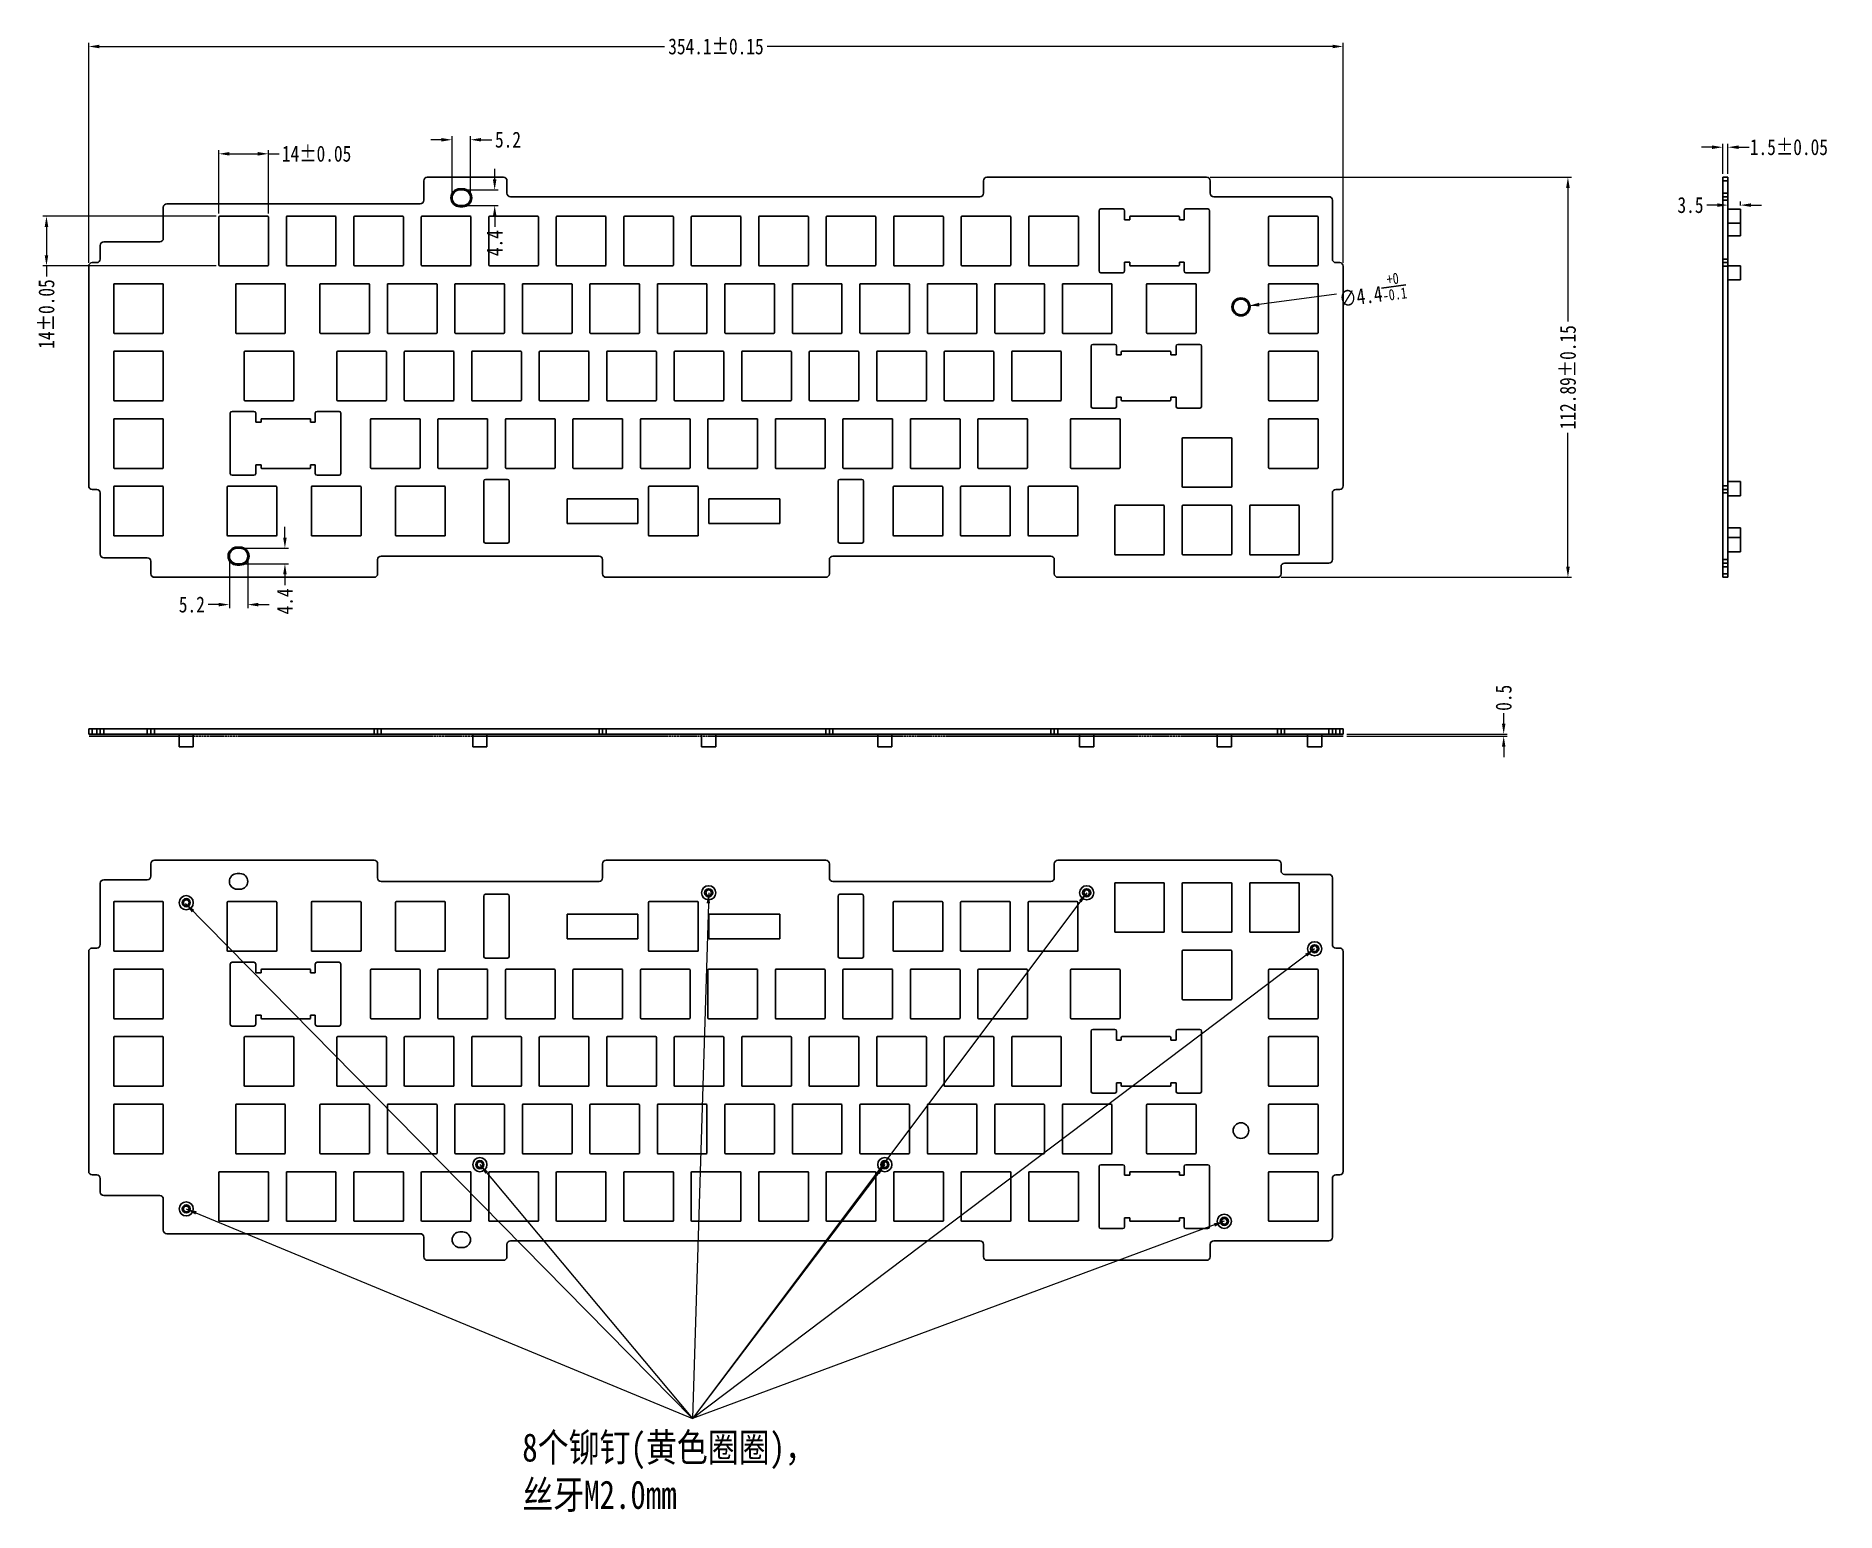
# Model space of a CAD drawing. Header units: inches. Extents: x -2421 to 103, y 702 to 2138.
# Drawn here: x -2421 to -1913, y 1721 to 2138 of the extents above.
import ezdxf

# ---------------------------------------------------------------- set-up
doc = ezdxf.new("R2010")
doc.units = ezdxf.units.IN
doc.header["$LTSCALE"] = 1.21
doc.header["$MEASUREMENT"] = 0
doc.header["$PDMODE"] = 3
doc.header["$PDSIZE"] = 0.3125
doc.linetypes.add('CENTER', pattern=[0.6, 0.375, -0.075, 0.075, -0.075])
doc.layers.get('0').update_dxf_attribs({"linetype": 'CONTINUOUS'})
doc.layers.get('Defpoints').update_dxf_attribs({"linetype": 'CONTINUOUS'})
doc.styles.get("Standard").update_dxf_attribs({"font": 'txt', "width": 0.8})
doc.dimstyles.new('YanXiu', dxfattribs={"dimscale": 1.5, "dimtxt": 3, "dimasz": 2, "dimexe": 0.66, "dimexo": 0.66, "dimgap": 0.66, "dimtad": 0, "dimdsep": 46, "dimtxsty": 'STANDARD', "dimcen": 0, "dimclrd": 3, "dimclre": 6, "dimclrt": 3, "dimazin": 2, "dimtm": 1e-09, "dimtfac": 1, "dimtofl": 0, "dimtmove": 0, "dimatfit": 3, "dimfxl": 1, "dimlwd": 5, "dimlwe": 5, "dimarcsym": 0})

msp = doc.modelspace()

# ---------------------------------------------------------------- texts
at = {"insert": (-2283.393, 1743.557), "char_height": 5, "width": 87.7745, "attachment_point": 1}
msp.add_mtext('{\\fSimSun|b0|i0|c134|p2;\\H1.6x;\\C1;8个铆钉(黄色圈圈)，丝牙M2.0mm}', dxfattribs=at)

# ---------------------------------------------------------------- blocks, each defined once
blk = doc.blocks.new('*D56')
at = {"color": 6, "lineweight": 5}
for p, q in [((-2405.77, 2073.84), (-2405.77, 2135.83)), ((-2051.67, 2073.84), (-2051.67, 2135.83))]:
    blk.add_line(p, q, dxfattribs=at)
at = {"color": 3, "lineweight": 5}
for p, q in [((-2402.77, 2134.84), (-2243.21, 2134.84)), ((-2054.67, 2134.84), (-2214.23, 2134.84))]:
    blk.add_line(p, q, dxfattribs=at)
at = {"color": 3}
for points in [[(-2402.77, 2135.34), (-2402.77, 2134.34), (-2405.77, 2134.84)], [(-2054.67, 2135.34), (-2054.67, 2134.34), (-2051.67, 2134.84)]]:
    blk.add_solid(points, dxfattribs=at)
at = {"layer": 'Defpoints', "color": 0}
for p in [(-2051.67, 2134.84), (-2405.77, 2072.85), (-2051.67, 2072.85)]:
    blk.add_point(p, dxfattribs=at)
at = {"color": 3, "insert": (-2228.72, 2134.84), "char_height": 4.5, "attachment_point": 5}
blk.add_mtext('354.1%%P0.15', dxfattribs=at)
blk = doc.blocks.new('*D57')
at = {"color": 6, "lineweight": 5}
for p, q in [((-2089.23, 2097.95), (-1987.26, 2097.95)), ((-2069.23, 1985.06), (-1987.26, 1985.06))]:
    blk.add_line(p, q, dxfattribs=at)
at = {"color": 3, "lineweight": 5}
for p, q in [((-1988.25, 2094.95), (-1988.25, 2057.2)), ((-1988.25, 1988.06), (-1988.25, 2025.82))]:
    blk.add_line(p, q, dxfattribs=at)
at = {"color": 3}
for points in [[(-1988.75, 2094.95), (-1987.75, 2094.95), (-1988.25, 2097.95)], [(-1988.75, 1988.06), (-1987.75, 1988.06), (-1988.25, 1985.06)]]:
    blk.add_solid(points, dxfattribs=at)
at = {"layer": 'Defpoints', "color": 0}
for p in [(-2090.22, 2097.95), (-2070.22, 1985.06), (-1988.25, 1985.06)]:
    blk.add_point(p, dxfattribs=at)
at = {"color": 3, "insert": (-1988.25, 2041.51), "char_height": 4.5, "attachment_point": 5, "rotation": 90}
blk.add_mtext('112.89%%P0.15', dxfattribs=at)
blk = doc.blocks.new('*D58')
at = {"color": 3, "lineweight": 5}
for p, q in [((-1947.57, 2106.42), (-1950.57, 2106.42)), ((-1940.07, 2106.42), (-1937.07, 2106.42))]:
    blk.add_line(p, q, dxfattribs=at)
at = {"color": 6, "lineweight": 5}
for p, q in [((-1944.57, 2098.94), (-1944.57, 2107.41)), ((-1943.07, 2098.94), (-1943.07, 2107.41))]:
    blk.add_line(p, q, dxfattribs=at)
at = {"color": 3}
for points in [[(-1947.57, 2106.92), (-1947.57, 2105.92), (-1944.57, 2106.42)], [(-1940.07, 2106.92), (-1940.07, 2105.92), (-1943.07, 2106.42)]]:
    blk.add_solid(points, dxfattribs=at)
at = {"layer": 'Defpoints', "color": 0}
for p in [(-1943.07, 2106.42), (-1944.57, 2097.95), (-1943.07, 2097.95)]:
    blk.add_point(p, dxfattribs=at)
at = {"color": 3, "insert": (-1925.88, 2106.42), "char_height": 4.5, "attachment_point": 5}
blk.add_mtext('1.5%%P0.05', dxfattribs=at)
blk = doc.blocks.new('*D59')
at = {"color": 3, "lineweight": 5}
for p, q in [((-1946.07, 2090.08), (-1949.07, 2090.08)), ((-1936.57, 2090.08), (-1933.57, 2090.08))]:
    blk.add_line(p, q, dxfattribs=at)
at = {"color": 6, "lineweight": 5}
for p, q in [((-1943.07, 2089.94), (-1943.07, 2091.07)), ((-1939.57, 2089.94), (-1939.57, 2091.07))]:
    blk.add_line(p, q, dxfattribs=at)
at = {"color": 3}
for points in [[(-1946.07, 2090.58), (-1946.07, 2089.58), (-1943.07, 2090.08)], [(-1936.57, 2090.58), (-1936.57, 2089.58), (-1939.57, 2090.08)]]:
    blk.add_solid(points, dxfattribs=at)
at = {"layer": 'Defpoints', "color": 0}
for p in [(-1943.07, 2090.08), (-1943.07, 2088.95), (-1939.57, 2088.95)]:
    blk.add_point(p, dxfattribs=at)
at = {"color": 3, "insert": (-1953.66, 2090.08), "char_height": 4.5, "attachment_point": 5}
blk.add_mtext('3.5', dxfattribs=at)
blk = doc.blocks.new('*D60')
at = {"color": 3, "lineweight": 5}
for p, q in [((-2006.38, 1943.77), (-2006.38, 1946.77)), ((-2006.38, 1937.27), (-2006.38, 1934.27))]:
    blk.add_line(p, q, dxfattribs=at)
at = {"color": 6, "lineweight": 5}
for p, q in [((-2050.68, 1940.77), (-2005.39, 1940.77)), ((-2050.68, 1940.27), (-2005.39, 1940.27))]:
    blk.add_line(p, q, dxfattribs=at)
at = {"color": 3}
for points in [[(-2006.88, 1943.77), (-2005.88, 1943.77), (-2006.38, 1940.77)], [(-2006.88, 1937.27), (-2005.88, 1937.27), (-2006.38, 1940.27)]]:
    blk.add_solid(points, dxfattribs=at)
at = {"layer": 'Defpoints', "color": 0}
for p in [(-2051.67, 1940.77), (-2051.67, 1940.27), (-2006.38, 1940.77)]:
    blk.add_point(p, dxfattribs=at)
at = {"color": 3, "insert": (-2006.38, 1951.06), "char_height": 4.5, "attachment_point": 5, "rotation": 90}
blk.add_mtext('0.5', dxfattribs=at)
blk = doc.blocks.new('*D61')
at = {"color": 6, "lineweight": 5}
for p, q in [((-2369.83, 2086.95), (-2418.68, 2086.95)), ((-2369.83, 2072.95), (-2418.68, 2072.95))]:
    blk.add_line(p, q, dxfattribs=at)
at = {"color": 3, "lineweight": 5}
for p, q in [((-2417.69, 2083.95), (-2417.69, 2075.95)), ((-2417.69, 2072.95), (-2417.69, 2069.95))]:
    blk.add_line(p, q, dxfattribs=at)
at = {"color": 3}
for points in [[(-2418.19, 2083.95), (-2417.19, 2083.95), (-2417.69, 2086.95)], [(-2418.19, 2075.95), (-2417.19, 2075.95), (-2417.69, 2072.95)]]:
    blk.add_solid(points, dxfattribs=at)
at = {"layer": 'Defpoints', "color": 0}
for p in [(-2368.84, 2086.95), (-2417.69, 2072.95), (-2368.84, 2072.95)]:
    blk.add_point(p, dxfattribs=at)
at = {"color": 3, "insert": (-2417.69, 2059.36), "char_height": 4.5, "attachment_point": 5, "rotation": 90}
blk.add_mtext('14%%P0.05', dxfattribs=at)
blk = doc.blocks.new('*D62')
at = {"color": 6, "lineweight": 5}
for p, q in [((-2369.04, 2087.74), (-2369.04, 2105.55)), ((-2355.04, 2087.74), (-2355.04, 2105.55))]:
    blk.add_line(p, q, dxfattribs=at)
at = {"color": 3, "lineweight": 5}
for p, q in [((-2366.04, 2104.56), (-2358.04, 2104.56)), ((-2355.04, 2104.56), (-2352.04, 2104.56))]:
    blk.add_line(p, q, dxfattribs=at)
at = {"color": 3}
for points in [[(-2366.04, 2105.06), (-2366.04, 2104.06), (-2369.04, 2104.56)], [(-2358.04, 2105.06), (-2358.04, 2104.06), (-2355.04, 2104.56)]]:
    blk.add_solid(points, dxfattribs=at)
at = {"layer": 'Defpoints', "color": 0}
for p in [(-2355.04, 2104.56), (-2369.04, 2086.75), (-2355.04, 2086.75)]:
    blk.add_point(p, dxfattribs=at)
at = {"color": 3, "insert": (-2341.45, 2104.56), "char_height": 4.5, "attachment_point": 5}
blk.add_mtext('14%%P0.05', dxfattribs=at)
blk = doc.blocks.new('*D63')
at = {"color": 3, "lineweight": 5}
for p, q in [((-2291.18, 2097.35), (-2291.18, 2100.35)), ((-2291.18, 2086.95), (-2291.18, 2083.95))]:
    blk.add_line(p, q, dxfattribs=at)
at = {"color": 6, "lineweight": 5}
for p, q in [((-2299.62, 2094.35), (-2290.19, 2094.35)), ((-2299.62, 2089.95), (-2290.19, 2089.95))]:
    blk.add_line(p, q, dxfattribs=at)
at = {"color": 3}
for points in [[(-2291.68, 2097.35), (-2290.68, 2097.35), (-2291.18, 2094.35)], [(-2291.68, 2086.95), (-2290.68, 2086.95), (-2291.18, 2089.95)]]:
    blk.add_solid(points, dxfattribs=at)
at = {"layer": 'Defpoints', "color": 0}
for p in [(-2300.61, 2094.35), (-2300.61, 2089.95), (-2291.18, 2089.95)]:
    blk.add_point(p, dxfattribs=at)
at = {"color": 3, "insert": (-2291.18, 2079.36), "char_height": 4.5, "attachment_point": 5, "rotation": 90}
blk.add_mtext('4.4', dxfattribs=at)
blk = doc.blocks.new('*D64')
at = {"color": 3, "lineweight": 5}
for p, q in [((-2306.21, 2108.52), (-2309.21, 2108.52)), ((-2295.01, 2108.52), (-2292.01, 2108.52))]:
    blk.add_line(p, q, dxfattribs=at)
at = {"color": 6, "lineweight": 5}
for p, q in [((-2303.21, 2093.14), (-2303.21, 2109.51)), ((-2298.01, 2093.14), (-2298.01, 2109.51))]:
    blk.add_line(p, q, dxfattribs=at)
at = {"color": 3}
for points in [[(-2306.21, 2109.02), (-2306.21, 2108.02), (-2303.21, 2108.52)], [(-2295.01, 2109.02), (-2295.01, 2108.02), (-2298.01, 2108.52)]]:
    blk.add_solid(points, dxfattribs=at)
at = {"layer": 'Defpoints', "color": 0}
for p in [(-2298.01, 2108.52), (-2303.21, 2092.15), (-2298.01, 2092.15)]:
    blk.add_point(p, dxfattribs=at)
at = {"color": 3, "insert": (-2287.42, 2108.52), "char_height": 4.5, "attachment_point": 5}
blk.add_mtext('5.2', dxfattribs=at)
blk = doc.blocks.new('*D65')
at = {"color": 6, "lineweight": 5}
for p, q in [((-2366.07, 1990.07), (-2366.07, 1976.37)), ((-2360.87, 1990.07), (-2360.87, 1976.37))]:
    blk.add_line(p, q, dxfattribs=at)
at = {"color": 3, "lineweight": 5}
for p, q in [((-2369.07, 1977.36), (-2372.07, 1977.36)), ((-2357.87, 1977.36), (-2354.87, 1977.36))]:
    blk.add_line(p, q, dxfattribs=at)
at = {"color": 3}
for points in [[(-2369.07, 1977.86), (-2369.07, 1976.86), (-2366.07, 1977.36)], [(-2357.87, 1977.86), (-2357.87, 1976.86), (-2360.87, 1977.36)]]:
    blk.add_solid(points, dxfattribs=at)
at = {"layer": 'Defpoints', "color": 0}
for p in [(-2366.07, 1991.06), (-2360.87, 1991.06), (-2360.87, 1977.36)]:
    blk.add_point(p, dxfattribs=at)
at = {"color": 3, "insert": (-2376.66, 1977.36), "char_height": 4.5, "attachment_point": 5}
blk.add_mtext('5.2', dxfattribs=at)
blk = doc.blocks.new('*D66')
at = {"color": 3, "lineweight": 5}
for p, q in [((-2350.39, 1996.26), (-2350.39, 1999.26)), ((-2350.39, 1985.86), (-2350.39, 1982.86))]:
    blk.add_line(p, q, dxfattribs=at)
at = {"color": 6, "lineweight": 5}
for p, q in [((-2362.48, 1993.26), (-2349.4, 1993.26)), ((-2362.48, 1988.86), (-2349.4, 1988.86))]:
    blk.add_line(p, q, dxfattribs=at)
at = {"color": 3}
for points in [[(-2350.89, 1996.26), (-2349.89, 1996.26), (-2350.39, 1993.26)], [(-2350.89, 1985.86), (-2349.89, 1985.86), (-2350.39, 1988.86)]]:
    blk.add_solid(points, dxfattribs=at)
at = {"layer": 'Defpoints', "color": 0}
for p in [(-2363.47, 1993.26), (-2363.47, 1988.86), (-2350.39, 1988.86)]:
    blk.add_point(p, dxfattribs=at)
at = {"color": 3, "insert": (-2350.39, 1978.27), "char_height": 4.5, "attachment_point": 5, "rotation": 90}
blk.add_mtext('4.4', dxfattribs=at)
blk = doc.blocks.new('*D67')
at = {"color": 3, "lineweight": 5}
blk.add_line((-2053.55, 2064.94), (-2075.38, 2062.04), dxfattribs=at)
at = {"color": 3}
blk.add_solid([(-2075.45, 2062.53), (-2075.32, 2061.54), (-2078.36, 2061.64)], dxfattribs=at)
at = {"layer": 'Defpoints', "color": 0}
for p in [(-2082.72, 2061.06), (-2078.36, 2061.64)]:
    blk.add_point(p, dxfattribs=at)
at = {"color": 3, "insert": (-2043.5, 2066.28), "char_height": 4.5, "attachment_point": 5, "rotation": 7.5723}
blk.add_mtext('∅4.4{\\H0.7x;\\S+0/-0.1;}', dxfattribs=at)

# ---------------------------------------------------------------- dimensions: what is measured, and where the dimension line sits
for base, p1, p2, text, picture, middle in [((-2051.673, 2134.842), (-2405.773, 2072.853), (-2051.673, 2072.853), '<>%%P0.15', '*D56', (-2228.723, 2134.842)), ((-1943.069, 2106.417), (-1944.569, 2097.953), (-1943.069, 2097.953), '<>%%P0.05', '*D58', (-1925.879, 2106.417)), ((-2355.037, 2104.56), (-2369.037, 2086.753), (-2355.037, 2086.753), '<>%%P0.05', '*D62', (-2341.447, 2104.56))]:
    dim = msp.add_linear_dim(base=base, p1=p1, p2=p2, text=text, dimstyle='YanXiu')
    dim.commit()
    dim.dimension.update_dxf_attribs({"geometry": picture, "text_midpoint": middle})
for base, p1, p2, picture, middle in [((-2298.006, 2108.525), (-2303.206, 2092.153), (-2298.006, 2092.153), '*D64', (-2287.416, 2108.525)), ((-1943.069, 2090.077), (-1939.569, 2088.953), (-1943.069, 2088.953), '*D59', (-1953.659, 2090.077))]:
    dim = msp.add_linear_dim(base=base, p1=p1, p2=p2, dimstyle='YanXiu')
    dim.commit()
    dim.dimension.update_dxf_attribs({"geometry": picture, "text_midpoint": middle})
for base, p1, p2, picture, middle in [((-2291.177, 2089.953), (-2300.606, 2094.353), (-2300.606, 2089.953), '*D63', (-2291.177, 2079.363)), ((-2350.39, 1988.859), (-2363.473, 1993.259), (-2363.473, 1988.859), '*D66', (-2350.39, 1978.269))]:
    dim = msp.add_linear_dim(base=base, p1=p1, p2=p2, angle=90, dimstyle='YanXiu')
    dim.commit()
    dim.dimension.update_dxf_attribs({"geometry": picture, "text_midpoint": middle})
dim = msp.add_linear_dim(base=(-1988.247, 1985.059), p1=(-2090.223, 2097.953), p2=(-2070.223, 1985.059), angle=90, text='<>%%P0.15', dimstyle='YanXiu')
dim.commit()
dim.dimension.update_dxf_attribs({"geometry": '*D57', "text_midpoint": (-1988.247, 2041.506)})
dim = msp.add_linear_dim(base=(-2417.694, 2072.953), p1=(-2368.837, 2086.953), p2=(-2368.837, 2072.953), angle=90, text='<>%%P0.05', dimstyle='YanXiu')
dim.commit()
dim.dimension.update_dxf_attribs({"geometry": '*D61', "text_midpoint": (-2417.694, 2059.363), "dimtype": 160})
dim = msp.add_diameter_dim_2p(p1=(-2082.718, 2061.063), p2=(-2078.356, 2061.643), text='<>{\\H0.7x;\\S+0/-0.1;}', dimstyle='YanXiu')
dim.commit()
dim.dimension.update_dxf_attribs({"geometry": '*D67', "text_midpoint": (-2043.501, 2066.277), "dimtype": 163})
dim = msp.add_linear_dim(base=(-2360.873, 1977.36), p1=(-2366.073, 1991.059), p2=(-2360.873, 1991.059), dimstyle='YanXiu')
dim.commit()
dim.dimension.update_dxf_attribs({"geometry": '*D65', "text_midpoint": (-2376.663, 1977.36), "dimtype": 160})
dim = msp.add_linear_dim(base=(-2006.377, 1940.765), p1=(-2051.673, 1940.265), p2=(-2051.673, 1940.765), angle=90, dimstyle='YanXiu')
dim.commit()
dim.dimension.update_dxf_attribs({"geometry": '*D60', "text_midpoint": (-2006.377, 1951.055), "dimtype": 160})

# ---------------------------------------------------------------- linework, layer by layer
at = {"color": 7, "linetype": 'Continuous'}
for p, q in [((-2311.206, 2096.953), (-2311.206, 2091.453)), ((-2310.206, 2097.953), (-2288.706, 2097.953)), ((-2301.006, 2094.703), (-2301.006, 2094.353)), ((-2301.006, 2094.703), (-2300.206, 2094.703)), ((-2301.006, 2094.353), (-2300.206, 2094.353)), ((-2300.206, 2094.703), (-2300.206, 2094.353)), ((-2287.706, 2096.953), (-2287.706, 2093.453)), ((-2153.223, 2096.953), (-2153.223, 2093.453)), ((-2152.223, 2097.953), (-2090.223, 2097.953)), ((-2089.223, 2096.953), (-2089.223, 2093.453)), ((-1944.569, 2097.953), (-1944.569, 1985.059)), ((-1944.569, 2097.953), (-1943.069, 2097.953)), ((-1944.569, 2096.953), (-1943.069, 2096.953)), ((-1943.069, 2093.453), (-1944.569, 2093.453)), ((-1943.069, 2097.953), (-1943.069, 1985.059)), ((-2384.709, 2080.703), (-2384.709, 2089.453)), ((-2383.709, 2090.453), (-2312.206, 2090.453)), ((-2301.006, 2089.603), (-2301.006, 2089.953)), ((-2300.206, 2089.953), (-2301.006, 2089.953)), ((-2300.206, 2089.603), (-2301.006, 2089.603)), ((-2300.206, 2089.603), (-2300.206, 2089.953)), ((-2154.223, 2092.453), (-2286.706, 2092.453)), ((-2120.595, 2088.512), (-2120.595, 2071.512)), ((-2113.895, 2089.012), (-2120.095, 2089.012)), ((-2113.395, 2085.953), (-2113.395, 2088.512)), ((-2096.595, 2088.512), (-2096.595, 2085.953)), ((-2089.895, 2089.012), (-2096.095, 2089.012)), ((-2089.395, 2071.512), (-2089.395, 2088.512)), ((-2055.737, 2092.453), (-2088.223, 2092.453)), ((-2054.737, 2091.453), (-2054.737, 2074.853)), ((-1944.569, 2092.453), (-1943.069, 2092.453)), ((-1943.069, 2091.453), (-1944.569, 2091.453)), ((-1943.069, 2088.953), (-1939.569, 2088.953)), ((-1939.569, 2088.953), (-1939.569, 2081.453)), ((-2369.037, 2086.753), (-2369.037, 2073.153)), ((-2355.237, 2086.953), (-2368.837, 2086.953)), ((-2355.037, 2073.153), (-2355.037, 2086.753)), ((-2349.987, 2086.753), (-2349.987, 2073.153)), ((-2336.187, 2086.953), (-2349.787, 2086.953)), ((-2335.987, 2073.153), (-2335.987, 2086.753)), ((-2330.937, 2086.753), (-2330.937, 2073.153)), ((-2317.137, 2086.953), (-2330.737, 2086.953)), ((-2316.937, 2073.153), (-2316.937, 2086.753)), ((-2311.887, 2086.753), (-2311.887, 2073.153)), ((-2298.087, 2086.953), (-2311.687, 2086.953)), ((-2297.887, 2073.153), (-2297.887, 2086.753)), ((-2292.837, 2086.753), (-2292.837, 2073.153)), ((-2279.037, 2086.953), (-2292.637, 2086.953)), ((-2278.837, 2073.153), (-2278.837, 2086.753)), ((-2273.787, 2086.753), (-2273.787, 2073.153)), ((-2259.987, 2086.953), (-2273.587, 2086.953)), ((-2259.787, 2073.153), (-2259.787, 2086.753)), ((-2254.737, 2086.753), (-2254.737, 2073.153)), ((-2240.937, 2086.953), (-2254.537, 2086.953)), ((-2240.737, 2073.153), (-2240.737, 2086.753)), ((-2235.687, 2086.753), (-2235.687, 2073.153)), ((-2221.887, 2086.953), (-2235.487, 2086.953)), ((-2221.687, 2073.153), (-2221.687, 2086.753)), ((-2216.637, 2086.753), (-2216.637, 2073.153)), ((-2202.837, 2086.953), (-2216.437, 2086.953)), ((-2202.637, 2073.153), (-2202.637, 2086.753)), ((-2197.587, 2086.753), (-2197.587, 2073.153)), ((-2183.787, 2086.953), (-2197.387, 2086.953)), ((-2183.587, 2073.153), (-2183.587, 2086.753)), ((-2178.537, 2086.753), (-2178.537, 2073.153)), ((-2164.737, 2086.953), (-2178.337, 2086.953)), ((-2164.537, 2073.153), (-2164.537, 2086.753)), ((-2159.487, 2086.753), (-2159.487, 2073.153)), ((-2145.687, 2086.953), (-2159.287, 2086.953)), ((-2145.487, 2073.153), (-2145.487, 2086.753)), ((-2140.437, 2086.753), (-2140.437, 2073.153)), ((-2126.637, 2086.953), (-2140.237, 2086.953)), ((-2126.437, 2073.153), (-2126.437, 2086.753)), ((-2111.917, 2085.953), (-2113.395, 2085.953)), ((-2111.917, 2086.753), (-2111.917, 2085.953)), ((-2098.117, 2086.953), (-2111.717, 2086.953)), ((-2097.917, 2085.953), (-2097.917, 2086.753)), ((-2096.595, 2085.953), (-2097.917, 2085.953)), ((-2072.737, 2086.753), (-2072.737, 2073.153)), ((-2058.937, 2086.953), (-2072.537, 2086.953)), ((-2058.737, 2073.153), (-2058.737, 2086.753)), ((-1943.069, 2084.953), (-1939.569, 2084.953)), ((-2402.509, 2074.853), (-2402.509, 2078.703)), ((-2401.509, 2079.703), (-2385.709, 2079.703)), ((-1943.069, 2081.453), (-1939.569, 2081.453)), ((-2404.773, 2073.853), (-2403.509, 2073.853)), ((-2368.837, 2072.953), (-2355.237, 2072.953)), ((-2349.787, 2072.953), (-2336.187, 2072.953)), ((-2330.737, 2072.953), (-2317.137, 2072.953)), ((-2311.687, 2072.953), (-2298.087, 2072.953)), ((-2292.637, 2072.953), (-2279.037, 2072.953)), ((-2273.587, 2072.953), (-2259.987, 2072.953)), ((-2254.537, 2072.953), (-2240.937, 2072.953)), ((-2235.487, 2072.953), (-2221.887, 2072.953)), ((-2216.437, 2072.953), (-2202.837, 2072.953)), ((-2197.387, 2072.953), (-2183.787, 2072.953)), ((-2178.337, 2072.953), (-2164.737, 2072.953)), ((-2159.287, 2072.953), (-2145.687, 2072.953)), ((-2140.237, 2072.953), (-2126.637, 2072.953)), ((-2113.395, 2073.953), (-2111.917, 2073.953)), ((-2113.395, 2071.512), (-2113.395, 2073.953)), ((-2111.917, 2073.953), (-2111.917, 2073.153)), ((-2111.717, 2072.953), (-2098.117, 2072.953)), ((-2097.917, 2073.953), (-2096.595, 2073.953)), ((-2097.917, 2073.153), (-2097.917, 2073.953)), ((-2096.595, 2073.953), (-2096.595, 2071.512)), ((-2072.537, 2072.953), (-2058.937, 2072.953)), ((-2053.737, 2073.853), (-2052.673, 2073.853)), ((-1943.069, 2074.853), (-1944.569, 2074.853)), ((-1943.069, 2073.853), (-1944.569, 2073.853)), ((-1943.069, 2072.953), (-1939.569, 2072.953)), ((-1939.569, 2072.953), (-1939.569, 2068.953)), ((-2405.773, 2010.853), (-2405.773, 2072.853)), ((-2398.509, 2067.903), (-2384.909, 2067.903)), ((-2350.472, 2067.903), (-2364.072, 2067.903)), ((-2326.707, 2067.903), (-2340.307, 2067.903)), ((-2307.657, 2067.903), (-2321.257, 2067.903)), ((-2288.607, 2067.903), (-2302.207, 2067.903)), ((-2269.557, 2067.903), (-2283.157, 2067.903)), ((-2250.507, 2067.903), (-2264.107, 2067.903)), ((-2231.457, 2067.903), (-2245.057, 2067.903)), ((-2212.407, 2067.903), (-2226.007, 2067.903)), ((-2193.357, 2067.903), (-2206.957, 2067.903)), ((-2174.307, 2067.903), (-2187.907, 2067.903)), ((-2155.257, 2067.903), (-2168.857, 2067.903)), ((-2136.207, 2067.903), (-2149.807, 2067.903)), ((-2117.157, 2067.903), (-2130.757, 2067.903)), ((-2120.095, 2071.012), (-2113.895, 2071.012)), ((-2093.387, 2067.903), (-2106.987, 2067.903)), ((-2096.095, 2071.012), (-2089.895, 2071.012)), ((-2058.937, 2067.903), (-2072.537, 2067.903)), ((-2051.673, 2072.853), (-2051.673, 2010.853)), ((-1943.069, 2072.853), (-1944.569, 2072.853)), ((-1943.069, 2068.953), (-1939.569, 2068.953)), ((-2398.709, 2054.103), (-2398.709, 2067.703)), ((-2384.709, 2067.703), (-2384.709, 2054.103)), ((-2364.272, 2067.703), (-2364.272, 2054.103)), ((-2350.272, 2054.103), (-2350.272, 2067.703)), ((-2340.507, 2067.703), (-2340.507, 2054.103)), ((-2326.507, 2054.103), (-2326.507, 2067.703)), ((-2321.457, 2067.703), (-2321.457, 2054.103)), ((-2307.457, 2054.103), (-2307.457, 2067.703)), ((-2302.407, 2067.703), (-2302.407, 2054.103)), ((-2288.407, 2054.103), (-2288.407, 2067.703)), ((-2283.357, 2067.703), (-2283.357, 2054.103)), ((-2269.357, 2054.103), (-2269.357, 2067.703)), ((-2264.307, 2067.703), (-2264.307, 2054.103)), ((-2250.307, 2054.103), (-2250.307, 2067.703)), ((-2245.257, 2067.703), (-2245.257, 2054.103)), ((-2231.257, 2054.103), (-2231.257, 2067.703)), ((-2226.207, 2067.703), (-2226.207, 2054.103)), ((-2212.207, 2054.103), (-2212.207, 2067.703)), ((-2207.157, 2067.703), (-2207.157, 2054.103)), ((-2193.157, 2054.103), (-2193.157, 2067.703)), ((-2188.107, 2067.703), (-2188.107, 2054.103)), ((-2174.107, 2054.103), (-2174.107, 2067.703)), ((-2169.057, 2067.703), (-2169.057, 2054.103)), ((-2155.057, 2054.103), (-2155.057, 2067.703)), ((-2150.007, 2067.703), (-2150.007, 2054.103)), ((-2136.007, 2054.103), (-2136.007, 2067.703)), ((-2130.957, 2067.703), (-2130.957, 2054.103)), ((-2116.957, 2054.103), (-2116.957, 2067.703)), ((-2107.187, 2067.703), (-2107.187, 2054.103)), ((-2093.187, 2054.103), (-2093.187, 2067.703)), ((-2072.737, 2067.703), (-2072.737, 2054.103)), ((-2058.737, 2054.103), (-2058.737, 2067.703)), ((-2384.909, 2053.903), (-2398.509, 2053.903)), ((-2364.072, 2053.903), (-2350.472, 2053.903)), ((-2340.307, 2053.903), (-2326.707, 2053.903)), ((-2321.257, 2053.903), (-2307.657, 2053.903)), ((-2302.207, 2053.903), (-2288.607, 2053.903)), ((-2283.157, 2053.903), (-2269.557, 2053.903)), ((-2264.107, 2053.903), (-2250.507, 2053.903)), ((-2245.057, 2053.903), (-2231.457, 2053.903)), ((-2226.007, 2053.903), (-2212.407, 2053.903)), ((-2206.957, 2053.903), (-2193.357, 2053.903)), ((-2187.907, 2053.903), (-2174.307, 2053.903)), ((-2168.857, 2053.903), (-2155.257, 2053.903)), ((-2149.807, 2053.903), (-2136.207, 2053.903)), ((-2130.757, 2053.903), (-2117.157, 2053.903)), ((-2106.987, 2053.903), (-2093.387, 2053.903)), ((-2072.537, 2053.903), (-2058.937, 2053.903)), ((-2398.709, 2035.053), (-2398.709, 2048.653)), ((-2398.509, 2048.853), (-2384.909, 2048.853)), ((-2384.709, 2048.653), (-2384.709, 2035.053)), ((-2361.887, 2048.653), (-2361.887, 2035.053)), ((-2348.087, 2048.853), (-2361.687, 2048.853)), ((-2347.887, 2035.053), (-2347.887, 2048.653)), ((-2335.742, 2048.653), (-2335.742, 2035.053)), ((-2321.942, 2048.853), (-2335.542, 2048.853)), ((-2321.742, 2035.053), (-2321.742, 2048.653)), ((-2316.692, 2048.653), (-2316.692, 2035.053)), ((-2302.892, 2048.853), (-2316.492, 2048.853)), ((-2302.692, 2035.053), (-2302.692, 2048.653)), ((-2297.642, 2048.653), (-2297.642, 2035.053)), ((-2283.842, 2048.853), (-2297.442, 2048.853)), ((-2283.642, 2035.053), (-2283.642, 2048.653)), ((-2278.592, 2048.653), (-2278.592, 2035.053)), ((-2264.792, 2048.853), (-2278.392, 2048.853)), ((-2264.592, 2035.053), (-2264.592, 2048.653)), ((-2259.542, 2048.653), (-2259.542, 2035.053)), ((-2245.742, 2048.853), (-2259.342, 2048.853)), ((-2245.542, 2035.053), (-2245.542, 2048.653)), ((-2240.492, 2048.653), (-2240.492, 2035.053)), ((-2226.692, 2048.853), (-2240.292, 2048.853)), ((-2226.492, 2035.053), (-2226.492, 2048.653)), ((-2221.442, 2048.653), (-2221.442, 2035.053)), ((-2207.642, 2048.853), (-2221.242, 2048.853)), ((-2207.442, 2035.053), (-2207.442, 2048.653)), ((-2202.392, 2048.653), (-2202.392, 2035.053)), ((-2188.592, 2048.853), (-2202.192, 2048.853)), ((-2188.392, 2035.053), (-2188.392, 2048.653)), ((-2183.342, 2048.653), (-2183.342, 2035.053)), ((-2169.542, 2048.853), (-2183.142, 2048.853)), ((-2169.342, 2035.053), (-2169.342, 2048.653)), ((-2164.292, 2048.653), (-2164.292, 2035.053)), ((-2150.492, 2048.853), (-2164.092, 2048.853)), ((-2150.292, 2035.053), (-2150.292, 2048.653)), ((-2145.242, 2048.653), (-2145.242, 2035.053)), ((-2131.442, 2048.853), (-2145.042, 2048.853)), ((-2131.242, 2035.053), (-2131.242, 2048.653)), ((-2122.854, 2050.295), (-2122.854, 2033.295)), ((-2116.154, 2050.795), (-2122.354, 2050.795)), ((-2115.654, 2047.853), (-2115.654, 2050.295)), ((-2114.332, 2047.853), (-2115.654, 2047.853)), ((-2114.332, 2048.653), (-2114.332, 2047.853)), ((-2100.532, 2048.853), (-2114.132, 2048.853)), ((-2100.332, 2047.853), (-2100.332, 2048.653)), ((-2098.854, 2047.853), (-2100.332, 2047.853)), ((-2098.854, 2050.295), (-2098.854, 2047.853)), ((-2092.154, 2050.795), (-2098.354, 2050.795)), ((-2091.654, 2033.295), (-2091.654, 2050.295)), ((-2072.737, 2048.653), (-2072.737, 2035.053)), ((-2058.937, 2048.853), (-2072.537, 2048.853)), ((-2058.737, 2035.053), (-2058.737, 2048.653)), ((-2384.909, 2034.853), (-2398.509, 2034.853)), ((-2361.687, 2034.853), (-2348.087, 2034.853)), ((-2335.542, 2034.853), (-2321.942, 2034.853)), ((-2316.492, 2034.853), (-2302.892, 2034.853)), ((-2297.442, 2034.853), (-2283.842, 2034.853)), ((-2278.392, 2034.853), (-2264.792, 2034.853)), ((-2259.342, 2034.853), (-2245.742, 2034.853)), ((-2240.292, 2034.853), (-2226.692, 2034.853)), ((-2221.242, 2034.853), (-2207.642, 2034.853)), ((-2202.192, 2034.853), (-2188.592, 2034.853)), ((-2183.142, 2034.853), (-2169.542, 2034.853)), ((-2164.092, 2034.853), (-2150.492, 2034.853)), ((-2145.042, 2034.853), (-2131.442, 2034.853)), ((-2122.354, 2032.795), (-2116.154, 2032.795)), ((-2115.654, 2035.853), (-2114.332, 2035.853)), ((-2115.654, 2033.295), (-2115.654, 2035.853)), ((-2114.332, 2035.853), (-2114.332, 2035.053)), ((-2114.132, 2034.853), (-2100.532, 2034.853)), ((-2100.332, 2035.853), (-2098.854, 2035.853)), ((-2100.332, 2035.053), (-2100.332, 2035.853)), ((-2098.854, 2035.853), (-2098.854, 2033.295)), ((-2098.354, 2032.795), (-2092.154, 2032.795)), ((-2072.537, 2034.853), (-2058.937, 2034.853)), ((-2398.709, 2016.003), (-2398.709, 2029.603)), ((-2398.509, 2029.803), (-2384.909, 2029.803)), ((-2384.709, 2029.603), (-2384.709, 2016.003)), ((-2365.815, 2031.362), (-2365.815, 2014.362)), ((-2359.115, 2031.862), (-2365.315, 2031.862)), ((-2358.615, 2028.803), (-2358.615, 2031.362)), ((-2357.137, 2028.803), (-2358.615, 2028.803)), ((-2357.137, 2029.603), (-2357.137, 2028.803)), ((-2343.337, 2029.803), (-2356.937, 2029.803)), ((-2343.137, 2028.803), (-2343.137, 2029.603)), ((-2341.815, 2028.803), (-2343.137, 2028.803)), ((-2341.815, 2031.362), (-2341.815, 2028.803)), ((-2335.115, 2031.862), (-2341.315, 2031.862)), ((-2334.615, 2014.362), (-2334.615, 2031.362)), ((-2326.232, 2029.603), (-2326.232, 2016.003)), ((-2312.432, 2029.803), (-2326.032, 2029.803)), ((-2312.232, 2016.003), (-2312.232, 2029.603)), ((-2307.182, 2029.603), (-2307.182, 2016.003)), ((-2293.382, 2029.803), (-2306.982, 2029.803)), ((-2293.182, 2016.003), (-2293.182, 2029.603)), ((-2288.132, 2029.603), (-2288.132, 2016.003)), ((-2274.332, 2029.803), (-2287.932, 2029.803)), ((-2274.132, 2016.003), (-2274.132, 2029.603)), ((-2269.082, 2029.603), (-2269.082, 2016.003)), ((-2255.282, 2029.803), (-2268.882, 2029.803)), ((-2255.082, 2016.003), (-2255.082, 2029.603)), ((-2250.032, 2029.603), (-2250.032, 2016.003)), ((-2236.232, 2029.803), (-2249.832, 2029.803)), ((-2236.032, 2016.003), (-2236.032, 2029.603)), ((-2230.982, 2029.603), (-2230.982, 2016.003)), ((-2217.182, 2029.803), (-2230.782, 2029.803)), ((-2216.982, 2016.003), (-2216.982, 2029.603)), ((-2211.932, 2029.603), (-2211.932, 2016.003)), ((-2198.132, 2029.803), (-2211.732, 2029.803)), ((-2197.932, 2016.003), (-2197.932, 2029.603)), ((-2192.882, 2029.603), (-2192.882, 2016.003)), ((-2179.082, 2029.803), (-2192.682, 2029.803)), ((-2178.882, 2016.003), (-2178.882, 2029.603)), ((-2173.832, 2029.603), (-2173.832, 2016.003)), ((-2160.032, 2029.803), (-2173.632, 2029.803)), ((-2159.832, 2016.003), (-2159.832, 2029.603)), ((-2154.782, 2029.603), (-2154.782, 2016.003)), ((-2140.982, 2029.803), (-2154.582, 2029.803)), ((-2140.782, 2016.003), (-2140.782, 2029.603)), ((-2128.632, 2029.603), (-2128.632, 2016.003)), ((-2114.832, 2029.803), (-2128.432, 2029.803)), ((-2114.632, 2016.003), (-2114.632, 2029.603)), ((-2072.737, 2029.603), (-2072.737, 2016.003)), ((-2058.937, 2029.803), (-2072.537, 2029.803)), ((-2058.737, 2016.003), (-2058.737, 2029.603)), ((-2097.125, 2024.263), (-2097.125, 2010.663)), ((-2083.325, 2024.463), (-2096.925, 2024.463)), ((-2083.125, 2010.663), (-2083.125, 2024.263)), ((-2384.909, 2015.803), (-2398.509, 2015.803)), ((-2365.315, 2013.862), (-2359.115, 2013.862)), ((-2358.615, 2014.362), (-2358.615, 2016.803)), ((-2358.615, 2016.803), (-2357.137, 2016.803)), ((-2357.137, 2016.803), (-2357.137, 2016.003)), ((-2356.937, 2015.803), (-2343.337, 2015.803)), ((-2343.137, 2016.003), (-2343.137, 2016.803)), ((-2343.137, 2016.803), (-2341.815, 2016.803)), ((-2341.815, 2016.803), (-2341.815, 2014.362)), ((-2341.315, 2013.862), (-2335.115, 2013.862)), ((-2326.032, 2015.803), (-2312.432, 2015.803)), ((-2306.982, 2015.803), (-2293.382, 2015.803)), ((-2294.254, 2012.195), (-2294.254, 1995.195)), ((-2287.554, 2012.695), (-2293.754, 2012.695)), ((-2287.932, 2015.803), (-2274.332, 2015.803)), ((-2287.054, 1995.195), (-2287.054, 2012.195)), ((-2268.882, 2015.803), (-2255.282, 2015.803)), ((-2249.832, 2015.803), (-2236.232, 2015.803)), ((-2230.782, 2015.803), (-2217.182, 2015.803)), ((-2211.732, 2015.803), (-2198.132, 2015.803)), ((-2194.254, 2012.195), (-2194.254, 1995.195)), ((-2187.554, 2012.695), (-2193.754, 2012.695)), ((-2192.682, 2015.803), (-2179.082, 2015.803)), ((-2187.054, 1995.195), (-2187.054, 2012.195)), ((-2173.632, 2015.803), (-2160.032, 2015.803)), ((-2154.582, 2015.803), (-2140.982, 2015.803)), ((-2128.432, 2015.803), (-2114.832, 2015.803)), ((-2072.537, 2015.803), (-2058.937, 2015.803)), ((-1943.069, 2012.059), (-1939.569, 2012.059)), ((-1939.569, 2008.059), (-1939.569, 2012.059)), ((-2403.509, 2009.853), (-2404.773, 2009.853)), ((-2402.509, 1991.584), (-2402.509, 2008.853)), ((-2398.709, 1996.953), (-2398.709, 2010.553)), ((-2398.509, 2010.753), (-2384.909, 2010.753)), ((-2384.709, 2010.553), (-2384.709, 1996.953)), ((-2366.667, 2010.553), (-2366.667, 1996.953)), ((-2352.867, 2010.753), (-2366.467, 2010.753)), ((-2352.667, 1996.953), (-2352.667, 2010.553)), ((-2342.902, 2010.553), (-2342.902, 1996.953)), ((-2329.102, 2010.753), (-2342.702, 2010.753)), ((-2328.902, 1996.953), (-2328.902, 2010.553)), ((-2319.137, 2010.553), (-2319.137, 1996.953)), ((-2305.337, 2010.753), (-2318.937, 2010.753)), ((-2305.137, 1996.953), (-2305.137, 2010.553)), ((-2270.732, 2007.253), (-2270.732, 2000.253)), ((-2250.732, 2007.253), (-2270.732, 2007.253)), ((-2250.732, 2000.253), (-2250.732, 2007.253)), ((-2247.732, 2010.553), (-2247.732, 1996.953)), ((-2233.932, 2010.753), (-2247.532, 2010.753)), ((-2233.732, 1996.953), (-2233.732, 2010.553)), ((-2210.732, 2007.253), (-2230.732, 2007.253)), ((-2230.732, 2007.253), (-2230.732, 2000.253)), ((-2210.732, 2000.253), (-2210.732, 2007.253)), ((-2178.707, 1996.953), (-2178.707, 2010.553)), ((-2178.507, 2010.753), (-2164.907, 2010.753)), ((-2164.707, 2010.553), (-2164.707, 1996.953)), ((-2159.657, 1996.953), (-2159.657, 2010.553)), ((-2159.457, 2010.753), (-2145.857, 2010.753)), ((-2145.657, 2010.553), (-2145.657, 1996.953)), ((-2140.607, 1996.953), (-2140.607, 2010.553)), ((-2140.407, 2010.753), (-2126.807, 2010.753)), ((-2126.607, 2010.553), (-2126.607, 1996.953)), ((-2096.925, 2010.463), (-2083.325, 2010.463)), ((-2054.737, 2008.853), (-2054.737, 1990.059)), ((-2052.673, 2009.853), (-2053.737, 2009.853)), ((-1943.069, 2010.853), (-1944.569, 2010.853)), ((-1943.069, 2009.853), (-1944.569, 2009.853)), ((-1944.569, 2008.853), (-1943.069, 2008.853)), ((-1943.069, 2008.059), (-1939.569, 2008.059)), ((-2116.175, 2005.213), (-2116.175, 1991.613)), ((-2102.375, 2005.413), (-2115.975, 2005.413)), ((-2102.175, 1991.613), (-2102.175, 2005.213)), ((-2097.125, 2005.213), (-2097.125, 1991.613)), ((-2083.325, 2005.413), (-2096.925, 2005.413)), ((-2083.125, 1991.613), (-2083.125, 2005.213)), ((-2078.075, 2005.213), (-2078.075, 1991.613)), ((-2064.275, 2005.413), (-2077.875, 2005.413)), ((-2064.075, 1991.613), (-2064.075, 2005.213)), ((-2384.909, 1996.753), (-2398.509, 1996.753)), ((-2366.467, 1996.753), (-2352.867, 1996.753)), ((-2342.702, 1996.753), (-2329.102, 1996.753)), ((-2318.937, 1996.753), (-2305.337, 1996.753)), ((-2270.732, 2000.253), (-2250.732, 2000.253)), ((-2247.532, 1996.753), (-2233.932, 1996.753)), ((-2230.732, 2000.253), (-2210.732, 2000.253)), ((-2164.907, 1996.753), (-2178.507, 1996.753)), ((-2145.857, 1996.753), (-2159.457, 1996.753)), ((-2126.807, 1996.753), (-2140.407, 1996.753)), ((-1943.069, 1999.059), (-1939.569, 1999.059)), ((-1939.569, 1996.295), (-1939.569, 1999.059)), ((-2363.873, 1993.609), (-2363.873, 1993.259)), ((-2363.873, 1993.609), (-2363.073, 1993.609)), ((-2363.873, 1993.259), (-2363.073, 1993.259)), ((-2363.073, 1993.609), (-2363.073, 1993.259)), ((-2293.754, 1994.695), (-2287.554, 1994.695)), ((-2193.754, 1994.695), (-2187.554, 1994.695)), ((-1943.069, 1996.259), (-1939.569, 1996.259)), ((-1943.069, 1992.259), (-1939.569, 1992.259)), ((-1939.569, 1996.259), (-1939.569, 1992.259)), ((-2401.509, 1990.584), (-2389.223, 1990.584)), ((-2388.223, 1989.584), (-2388.223, 1986.059)), ((-2363.873, 1988.509), (-2363.873, 1988.859)), ((-2363.073, 1988.859), (-2363.873, 1988.859)), ((-2363.073, 1988.509), (-2363.873, 1988.509)), ((-2363.073, 1988.509), (-2363.073, 1988.859)), ((-2324.223, 1986.059), (-2324.223, 1990.059)), ((-2261.723, 1991.059), (-2323.223, 1991.059)), ((-2260.723, 1986.059), (-2260.723, 1990.059)), ((-2196.723, 1986.059), (-2196.723, 1990.059)), ((-2134.223, 1991.059), (-2195.723, 1991.059)), ((-2133.223, 1990.059), (-2133.223, 1986.059)), ((-2115.975, 1991.413), (-2102.375, 1991.413)), ((-2096.925, 1991.413), (-2083.325, 1991.413)), ((-2077.875, 1991.413), (-2064.275, 1991.413)), ((-2069.223, 1986.059), (-2069.223, 1988.059)), ((-2055.737, 1989.059), (-2068.223, 1989.059)), ((-1944.569, 1990.059), (-1943.069, 1990.059)), ((-1943.069, 1989.059), (-1944.569, 1989.059)), ((-1943.069, 1988.059), (-1944.569, 1988.059)), ((-2387.223, 1985.059), (-2325.223, 1985.059)), ((-2259.723, 1985.059), (-2197.723, 1985.059)), ((-2132.223, 1985.059), (-2070.223, 1985.059)), ((-1944.569, 1986.059), (-1943.069, 1986.059)), ((-1943.069, 1985.059), (-1944.569, 1985.059)), ((-2405.773, 1940.765), (-2405.773, 1942.265)), ((-2405.773, 1942.265), (-2051.673, 1942.265)), ((-2404.773, 1940.765), (-2404.773, 1942.265)), ((-2403.509, 1940.765), (-2403.509, 1942.265)), ((-2402.509, 1940.765), (-2402.509, 1942.265)), ((-2401.509, 1942.265), (-2401.509, 1940.765)), ((-2389.223, 1940.765), (-2389.223, 1942.265)), ((-2388.223, 1940.765), (-2388.223, 1942.265)), ((-2387.223, 1942.265), (-2387.223, 1940.765)), ((-2325.223, 1940.765), (-2325.223, 1942.265)), ((-2324.223, 1942.265), (-2324.223, 1940.765)), ((-2323.223, 1942.265), (-2323.223, 1940.765)), ((-2261.723, 1940.765), (-2261.723, 1942.265)), ((-2260.723, 1940.765), (-2260.723, 1942.265)), ((-2259.723, 1942.265), (-2259.723, 1940.765)), ((-2197.723, 1940.765), (-2197.723, 1942.265)), ((-2196.723, 1942.265), (-2196.723, 1940.765)), ((-2195.723, 1942.265), (-2195.723, 1940.765)), ((-2134.223, 1940.765), (-2134.223, 1942.265)), ((-2133.223, 1940.765), (-2133.223, 1942.265)), ((-2132.223, 1942.265), (-2132.223, 1940.765)), ((-2070.223, 1940.765), (-2070.223, 1942.265)), ((-2069.223, 1942.265), (-2069.223, 1940.765)), ((-2068.223, 1942.265), (-2068.223, 1940.765)), ((-2055.737, 1940.765), (-2055.737, 1942.265)), ((-2054.737, 1942.265), (-2054.737, 1940.765)), ((-2053.737, 1942.265), (-2053.737, 1940.765)), ((-2052.673, 1940.765), (-2052.673, 1942.265)), ((-2051.673, 1940.765), (-2051.673, 1942.265)), ((-2405.773, 1940.765), (-2051.673, 1940.765)), ((-2380.241, 1940.765), (-2380.241, 1937.265)), ((-2380.241, 1937.265), (-2376.241, 1937.265)), ((-2376.241, 1940.765), (-2376.241, 1937.265)), ((-2297.362, 1940.765), (-2297.362, 1937.265)), ((-2293.362, 1937.265), (-2297.362, 1937.265)), ((-2293.362, 1940.765), (-2293.362, 1937.265)), ((-2232.782, 1940.765), (-2232.782, 1937.265)), ((-2228.782, 1937.265), (-2232.782, 1937.265)), ((-2228.782, 1940.765), (-2228.782, 1937.265)), ((-2183.062, 1940.765), (-2183.062, 1937.265)), ((-2179.062, 1937.265), (-2183.062, 1937.265)), ((-2179.062, 1940.765), (-2179.062, 1937.265)), ((-2126.082, 1940.765), (-2126.082, 1937.265)), ((-2122.082, 1937.265), (-2126.082, 1937.265)), ((-2122.082, 1940.765), (-2122.082, 1937.265)), ((-2087.237, 1940.765), (-2087.237, 1937.265)), ((-2083.237, 1937.265), (-2087.237, 1937.265)), ((-2083.237, 1940.765), (-2083.237, 1937.265)), ((-2061.737, 1940.765), (-2061.737, 1937.265)), ((-2061.737, 1937.265), (-2057.737, 1937.265)), ((-2057.737, 1940.765), (-2057.737, 1937.265)), ((-2387.223, 1905.251), (-2325.223, 1905.251)), ((-2259.723, 1905.251), (-2197.723, 1905.251)), ((-2132.223, 1905.251), (-2070.223, 1905.251)), ((-2388.223, 1904.251), (-2388.223, 1900.725)), ((-2363.873, 1901.451), (-2363.073, 1901.451)), ((-2324.223, 1900.251), (-2324.223, 1904.251)), ((-2260.723, 1904.251), (-2260.723, 1900.251)), ((-2196.723, 1900.251), (-2196.723, 1904.251)), ((-2133.223, 1904.251), (-2133.223, 1900.251)), ((-2069.223, 1904.251), (-2069.223, 1902.251)), ((-2055.737, 1901.251), (-2068.223, 1901.251)), ((-2054.737, 1900.251), (-2054.737, 1881.456)), ((-2402.509, 1881.456), (-2402.509, 1898.725)), ((-2401.509, 1899.725), (-2389.223, 1899.725)), ((-2363.073, 1897.051), (-2363.873, 1897.051)), ((-2323.223, 1899.251), (-2261.723, 1899.251)), ((-2294.254, 1878.115), (-2294.254, 1895.115)), ((-2293.754, 1895.615), (-2287.554, 1895.615)), ((-2287.054, 1895.115), (-2287.054, 1878.115)), ((-2134.223, 1899.251), (-2195.723, 1899.251)), ((-2194.254, 1878.115), (-2194.254, 1895.115)), ((-2193.754, 1895.615), (-2187.554, 1895.615)), ((-2187.054, 1895.115), (-2187.054, 1878.115)), ((-2116.175, 1885.096), (-2116.175, 1898.696)), ((-2115.975, 1898.896), (-2102.375, 1898.896)), ((-2102.175, 1898.696), (-2102.175, 1885.096)), ((-2097.125, 1885.096), (-2097.125, 1898.696)), ((-2096.925, 1898.896), (-2083.325, 1898.896)), ((-2083.125, 1898.696), (-2083.125, 1885.096)), ((-2078.075, 1885.096), (-2078.075, 1898.696)), ((-2077.875, 1898.896), (-2064.275, 1898.896)), ((-2064.075, 1898.696), (-2064.075, 1885.096)), ((-2398.709, 1893.356), (-2398.709, 1879.756)), ((-2384.909, 1893.556), (-2398.509, 1893.556)), ((-2384.709, 1879.756), (-2384.709, 1893.356)), ((-2366.667, 1879.756), (-2366.667, 1893.356)), ((-2366.467, 1893.556), (-2352.867, 1893.556)), ((-2352.667, 1893.356), (-2352.667, 1879.756)), ((-2342.902, 1879.756), (-2342.902, 1893.356)), ((-2342.702, 1893.556), (-2329.102, 1893.556)), ((-2328.902, 1893.356), (-2328.902, 1879.756)), ((-2319.137, 1879.756), (-2319.137, 1893.356)), ((-2318.937, 1893.556), (-2305.337, 1893.556)), ((-2305.137, 1893.356), (-2305.137, 1879.756)), ((-2270.732, 1883.056), (-2270.732, 1890.056)), ((-2270.732, 1890.056), (-2250.732, 1890.056)), ((-2250.732, 1890.056), (-2250.732, 1883.056)), ((-2247.732, 1879.756), (-2247.732, 1893.356)), ((-2247.532, 1893.556), (-2233.932, 1893.556)), ((-2233.732, 1893.356), (-2233.732, 1879.756)), ((-2230.732, 1883.056), (-2230.732, 1890.056)), ((-2230.732, 1890.056), (-2210.732, 1890.056)), ((-2210.732, 1890.056), (-2210.732, 1883.056)), ((-2178.707, 1893.356), (-2178.707, 1879.756)), ((-2164.907, 1893.556), (-2178.507, 1893.556)), ((-2164.707, 1879.756), (-2164.707, 1893.356)), ((-2159.657, 1893.356), (-2159.657, 1879.756)), ((-2145.857, 1893.556), (-2159.457, 1893.556)), ((-2145.657, 1879.756), (-2145.657, 1893.356)), ((-2140.607, 1893.356), (-2140.607, 1879.756)), ((-2126.807, 1893.556), (-2140.407, 1893.556)), ((-2126.607, 1879.756), (-2126.607, 1893.356)), ((-2403.509, 1880.456), (-2404.773, 1880.456)), ((-2250.732, 1883.056), (-2270.732, 1883.056)), ((-2210.732, 1883.056), (-2230.732, 1883.056)), ((-2102.375, 1884.896), (-2115.975, 1884.896)), ((-2083.325, 1884.896), (-2096.925, 1884.896)), ((-2096.925, 1879.846), (-2083.325, 1879.846)), ((-2064.275, 1884.896), (-2077.875, 1884.896)), ((-2052.673, 1880.456), (-2053.737, 1880.456)), ((-2405.773, 1879.456), (-2405.773, 1817.456)), ((-2398.509, 1879.556), (-2384.909, 1879.556)), ((-2352.867, 1879.556), (-2366.467, 1879.556)), ((-2365.815, 1858.948), (-2365.815, 1875.948)), ((-2365.315, 1876.448), (-2359.115, 1876.448)), ((-2358.615, 1875.948), (-2358.615, 1873.506)), ((-2329.102, 1879.556), (-2342.702, 1879.556)), ((-2341.815, 1873.506), (-2341.815, 1875.948)), ((-2341.315, 1876.448), (-2335.115, 1876.448)), ((-2334.615, 1875.948), (-2334.615, 1858.948)), ((-2305.337, 1879.556), (-2318.937, 1879.556)), ((-2287.554, 1877.615), (-2293.754, 1877.615)), ((-2233.932, 1879.556), (-2247.532, 1879.556)), ((-2187.554, 1877.615), (-2193.754, 1877.615)), ((-2178.507, 1879.556), (-2164.907, 1879.556)), ((-2159.457, 1879.556), (-2145.857, 1879.556)), ((-2140.407, 1879.556), (-2126.807, 1879.556)), ((-2097.125, 1866.046), (-2097.125, 1879.646)), ((-2083.125, 1879.646), (-2083.125, 1866.046)), ((-2051.673, 1817.456), (-2051.673, 1879.456)), ((-2398.709, 1874.306), (-2398.709, 1860.706)), ((-2384.909, 1874.506), (-2398.509, 1874.506)), ((-2384.709, 1860.706), (-2384.709, 1874.306)), ((-2358.615, 1873.506), (-2357.137, 1873.506)), ((-2357.137, 1873.506), (-2357.137, 1874.306)), ((-2356.937, 1874.506), (-2343.337, 1874.506)), ((-2343.137, 1874.306), (-2343.137, 1873.506)), ((-2343.137, 1873.506), (-2341.815, 1873.506)), ((-2326.232, 1860.706), (-2326.232, 1874.306)), ((-2326.032, 1874.506), (-2312.432, 1874.506)), ((-2312.232, 1874.306), (-2312.232, 1860.706)), ((-2307.182, 1860.706), (-2307.182, 1874.306)), ((-2306.982, 1874.506), (-2293.382, 1874.506)), ((-2293.182, 1874.306), (-2293.182, 1860.706)), ((-2288.132, 1860.706), (-2288.132, 1874.306)), ((-2287.932, 1874.506), (-2274.332, 1874.506)), ((-2274.132, 1874.306), (-2274.132, 1860.706)), ((-2269.082, 1860.706), (-2269.082, 1874.306)), ((-2268.882, 1874.506), (-2255.282, 1874.506)), ((-2255.082, 1874.306), (-2255.082, 1860.706)), ((-2250.032, 1860.706), (-2250.032, 1874.306)), ((-2249.832, 1874.506), (-2236.232, 1874.506)), ((-2236.032, 1874.306), (-2236.032, 1860.706)), ((-2230.982, 1860.706), (-2230.982, 1874.306)), ((-2230.782, 1874.506), (-2217.182, 1874.506)), ((-2216.982, 1874.306), (-2216.982, 1860.706)), ((-2211.932, 1860.706), (-2211.932, 1874.306)), ((-2211.732, 1874.506), (-2198.132, 1874.506)), ((-2197.932, 1874.306), (-2197.932, 1860.706)), ((-2192.882, 1860.706), (-2192.882, 1874.306)), ((-2192.682, 1874.506), (-2179.082, 1874.506)), ((-2178.882, 1874.306), (-2178.882, 1860.706)), ((-2173.832, 1860.706), (-2173.832, 1874.306)), ((-2173.632, 1874.506), (-2160.032, 1874.506)), ((-2159.832, 1874.306), (-2159.832, 1860.706)), ((-2154.782, 1860.706), (-2154.782, 1874.306)), ((-2154.582, 1874.506), (-2140.982, 1874.506)), ((-2140.782, 1874.306), (-2140.782, 1860.706)), ((-2128.632, 1860.706), (-2128.632, 1874.306)), ((-2128.432, 1874.506), (-2114.832, 1874.506)), ((-2114.632, 1874.306), (-2114.632, 1860.706)), ((-2072.737, 1860.706), (-2072.737, 1874.306)), ((-2072.537, 1874.506), (-2058.937, 1874.506)), ((-2058.737, 1874.306), (-2058.737, 1860.706)), ((-2083.325, 1865.846), (-2096.925, 1865.846)), ((-2398.509, 1860.506), (-2384.909, 1860.506)), ((-2358.615, 1861.506), (-2358.615, 1858.948)), ((-2357.137, 1861.506), (-2358.615, 1861.506)), ((-2357.137, 1860.706), (-2357.137, 1861.506)), ((-2343.337, 1860.506), (-2356.937, 1860.506)), ((-2343.137, 1861.506), (-2343.137, 1860.706)), ((-2341.815, 1861.506), (-2343.137, 1861.506)), ((-2341.815, 1858.948), (-2341.815, 1861.506)), ((-2312.432, 1860.506), (-2326.032, 1860.506)), ((-2293.382, 1860.506), (-2306.982, 1860.506)), ((-2274.332, 1860.506), (-2287.932, 1860.506)), ((-2255.282, 1860.506), (-2268.882, 1860.506)), ((-2236.232, 1860.506), (-2249.832, 1860.506)), ((-2217.182, 1860.506), (-2230.782, 1860.506)), ((-2198.132, 1860.506), (-2211.732, 1860.506)), ((-2179.082, 1860.506), (-2192.682, 1860.506)), ((-2160.032, 1860.506), (-2173.632, 1860.506)), ((-2140.982, 1860.506), (-2154.582, 1860.506)), ((-2114.832, 1860.506), (-2128.432, 1860.506)), ((-2058.937, 1860.506), (-2072.537, 1860.506)), ((-2398.709, 1855.256), (-2398.709, 1841.656)), ((-2384.909, 1855.456), (-2398.509, 1855.456)), ((-2384.709, 1841.656), (-2384.709, 1855.256)), ((-2359.115, 1858.448), (-2365.315, 1858.448)), ((-2361.887, 1841.656), (-2361.887, 1855.256)), ((-2361.687, 1855.456), (-2348.087, 1855.456)), ((-2347.887, 1855.256), (-2347.887, 1841.656)), ((-2335.115, 1858.448), (-2341.315, 1858.448)), ((-2335.742, 1841.656), (-2335.742, 1855.256)), ((-2335.542, 1855.456), (-2321.942, 1855.456)), ((-2321.742, 1855.256), (-2321.742, 1841.656)), ((-2316.692, 1841.656), (-2316.692, 1855.256)), ((-2316.492, 1855.456), (-2302.892, 1855.456)), ((-2302.692, 1855.256), (-2302.692, 1841.656)), ((-2297.642, 1841.656), (-2297.642, 1855.256)), ((-2297.442, 1855.456), (-2283.842, 1855.456)), ((-2283.642, 1855.256), (-2283.642, 1841.656)), ((-2278.592, 1841.656), (-2278.592, 1855.256)), ((-2278.392, 1855.456), (-2264.792, 1855.456)), ((-2264.592, 1855.256), (-2264.592, 1841.656)), ((-2259.542, 1841.656), (-2259.542, 1855.256)), ((-2259.342, 1855.456), (-2245.742, 1855.456)), ((-2245.542, 1855.256), (-2245.542, 1841.656)), ((-2240.492, 1841.656), (-2240.492, 1855.256)), ((-2240.292, 1855.456), (-2226.692, 1855.456)), ((-2226.492, 1855.256), (-2226.492, 1841.656)), ((-2221.442, 1841.656), (-2221.442, 1855.256)), ((-2221.242, 1855.456), (-2207.642, 1855.456)), ((-2207.442, 1855.256), (-2207.442, 1841.656)), ((-2202.392, 1841.656), (-2202.392, 1855.256)), ((-2202.192, 1855.456), (-2188.592, 1855.456)), ((-2188.392, 1855.256), (-2188.392, 1841.656)), ((-2183.342, 1841.656), (-2183.342, 1855.256)), ((-2183.142, 1855.456), (-2169.542, 1855.456)), ((-2169.342, 1855.256), (-2169.342, 1841.656)), ((-2164.292, 1841.656), (-2164.292, 1855.256)), ((-2164.092, 1855.456), (-2150.492, 1855.456)), ((-2150.292, 1855.256), (-2150.292, 1841.656)), ((-2145.242, 1841.656), (-2145.242, 1855.256)), ((-2145.042, 1855.456), (-2131.442, 1855.456)), ((-2131.242, 1855.256), (-2131.242, 1841.656)), ((-2122.854, 1840.015), (-2122.854, 1857.015)), ((-2122.354, 1857.515), (-2116.154, 1857.515)), ((-2115.654, 1857.015), (-2115.654, 1854.456)), ((-2115.654, 1854.456), (-2114.332, 1854.456)), ((-2114.332, 1854.456), (-2114.332, 1855.256)), ((-2114.132, 1855.456), (-2100.532, 1855.456)), ((-2100.332, 1855.256), (-2100.332, 1854.456)), ((-2100.332, 1854.456), (-2098.854, 1854.456)), ((-2098.854, 1854.456), (-2098.854, 1857.015)), ((-2098.354, 1857.515), (-2092.154, 1857.515)), ((-2091.654, 1857.015), (-2091.654, 1840.015)), ((-2072.737, 1841.656), (-2072.737, 1855.256)), ((-2072.537, 1855.456), (-2058.937, 1855.456)), ((-2058.737, 1855.256), (-2058.737, 1841.656)), ((-2398.509, 1841.456), (-2384.909, 1841.456)), ((-2348.087, 1841.456), (-2361.687, 1841.456)), ((-2321.942, 1841.456), (-2335.542, 1841.456)), ((-2302.892, 1841.456), (-2316.492, 1841.456)), ((-2283.842, 1841.456), (-2297.442, 1841.456)), ((-2264.792, 1841.456), (-2278.392, 1841.456)), ((-2245.742, 1841.456), (-2259.342, 1841.456)), ((-2226.692, 1841.456), (-2240.292, 1841.456)), ((-2207.642, 1841.456), (-2221.242, 1841.456)), ((-2188.592, 1841.456), (-2202.192, 1841.456)), ((-2169.542, 1841.456), (-2183.142, 1841.456)), ((-2150.492, 1841.456), (-2164.092, 1841.456)), ((-2131.442, 1841.456), (-2145.042, 1841.456)), ((-2116.154, 1839.515), (-2122.354, 1839.515)), ((-2114.332, 1842.456), (-2115.654, 1842.456)), ((-2115.654, 1842.456), (-2115.654, 1840.015)), ((-2114.332, 1841.656), (-2114.332, 1842.456)), ((-2100.532, 1841.456), (-2114.132, 1841.456)), ((-2098.854, 1842.456), (-2100.332, 1842.456)), ((-2100.332, 1842.456), (-2100.332, 1841.656)), ((-2098.854, 1840.015), (-2098.854, 1842.456)), ((-2092.154, 1839.515), (-2098.354, 1839.515)), ((-2058.937, 1841.456), (-2072.537, 1841.456)), ((-2398.709, 1836.206), (-2398.709, 1822.606)), ((-2384.909, 1836.406), (-2398.509, 1836.406)), ((-2384.709, 1822.606), (-2384.709, 1836.206)), ((-2364.272, 1822.606), (-2364.272, 1836.206)), ((-2364.072, 1836.406), (-2350.472, 1836.406)), ((-2350.272, 1836.206), (-2350.272, 1822.606)), ((-2340.507, 1822.606), (-2340.507, 1836.206)), ((-2340.307, 1836.406), (-2326.707, 1836.406)), ((-2326.507, 1836.206), (-2326.507, 1822.606)), ((-2321.457, 1822.606), (-2321.457, 1836.206)), ((-2321.257, 1836.406), (-2307.657, 1836.406)), ((-2307.457, 1836.206), (-2307.457, 1822.606)), ((-2302.407, 1822.606), (-2302.407, 1836.206)), ((-2302.207, 1836.406), (-2288.607, 1836.406)), ((-2288.407, 1836.206), (-2288.407, 1822.606)), ((-2283.357, 1822.606), (-2283.357, 1836.206)), ((-2283.157, 1836.406), (-2269.557, 1836.406)), ((-2269.357, 1836.206), (-2269.357, 1822.606)), ((-2264.307, 1822.606), (-2264.307, 1836.206)), ((-2264.107, 1836.406), (-2250.507, 1836.406)), ((-2250.307, 1836.206), (-2250.307, 1822.606)), ((-2245.257, 1822.606), (-2245.257, 1836.206)), ((-2245.057, 1836.406), (-2231.457, 1836.406)), ((-2231.257, 1836.206), (-2231.257, 1822.606)), ((-2226.207, 1822.606), (-2226.207, 1836.206)), ((-2226.007, 1836.406), (-2212.407, 1836.406)), ((-2212.207, 1836.206), (-2212.207, 1822.606)), ((-2207.157, 1822.606), (-2207.157, 1836.206)), ((-2206.957, 1836.406), (-2193.357, 1836.406)), ((-2193.157, 1836.206), (-2193.157, 1822.606)), ((-2188.107, 1822.606), (-2188.107, 1836.206)), ((-2187.907, 1836.406), (-2174.307, 1836.406)), ((-2174.107, 1836.206), (-2174.107, 1822.606)), ((-2169.057, 1822.606), (-2169.057, 1836.206)), ((-2168.857, 1836.406), (-2155.257, 1836.406)), ((-2155.057, 1836.206), (-2155.057, 1822.606)), ((-2150.007, 1822.606), (-2150.007, 1836.206)), ((-2149.807, 1836.406), (-2136.207, 1836.406)), ((-2136.007, 1836.206), (-2136.007, 1822.606)), ((-2130.957, 1822.606), (-2130.957, 1836.206)), ((-2130.757, 1836.406), (-2117.157, 1836.406)), ((-2116.957, 1836.206), (-2116.957, 1822.606)), ((-2107.187, 1822.606), (-2107.187, 1836.206)), ((-2106.987, 1836.406), (-2093.387, 1836.406)), ((-2093.187, 1836.206), (-2093.187, 1822.606)), ((-2072.737, 1822.606), (-2072.737, 1836.206)), ((-2072.537, 1836.406), (-2058.937, 1836.406)), ((-2058.737, 1836.206), (-2058.737, 1822.606)), ((-2398.509, 1822.406), (-2384.909, 1822.406)), ((-2350.472, 1822.406), (-2364.072, 1822.406)), ((-2326.707, 1822.406), (-2340.307, 1822.406)), ((-2307.657, 1822.406), (-2321.257, 1822.406)), ((-2288.607, 1822.406), (-2302.207, 1822.406)), ((-2269.557, 1822.406), (-2283.157, 1822.406)), ((-2250.507, 1822.406), (-2264.107, 1822.406)), ((-2231.457, 1822.406), (-2245.057, 1822.406)), ((-2212.407, 1822.406), (-2226.007, 1822.406)), ((-2193.357, 1822.406), (-2206.957, 1822.406)), ((-2174.307, 1822.406), (-2187.907, 1822.406)), ((-2155.257, 1822.406), (-2168.857, 1822.406)), ((-2136.207, 1822.406), (-2149.807, 1822.406)), ((-2117.157, 1822.406), (-2130.757, 1822.406)), ((-2120.095, 1819.298), (-2113.895, 1819.298)), ((-2093.387, 1822.406), (-2106.987, 1822.406)), ((-2096.095, 1819.298), (-2089.895, 1819.298)), ((-2058.937, 1822.406), (-2072.537, 1822.406)), ((-2404.773, 1816.456), (-2403.509, 1816.456)), ((-2402.509, 1811.606), (-2402.509, 1815.456)), ((-2369.037, 1803.556), (-2369.037, 1817.156)), ((-2368.837, 1817.356), (-2355.237, 1817.356)), ((-2355.037, 1817.156), (-2355.037, 1803.556)), ((-2349.987, 1803.556), (-2349.987, 1817.156)), ((-2349.787, 1817.356), (-2336.187, 1817.356)), ((-2335.987, 1817.156), (-2335.987, 1803.556)), ((-2330.937, 1803.556), (-2330.937, 1817.156)), ((-2330.737, 1817.356), (-2317.137, 1817.356)), ((-2316.937, 1817.156), (-2316.937, 1803.556)), ((-2311.887, 1803.556), (-2311.887, 1817.156)), ((-2311.687, 1817.356), (-2298.087, 1817.356)), ((-2297.887, 1817.156), (-2297.887, 1803.556)), ((-2292.837, 1803.556), (-2292.837, 1817.156)), ((-2292.637, 1817.356), (-2279.037, 1817.356)), ((-2278.837, 1817.156), (-2278.837, 1803.556)), ((-2273.787, 1803.556), (-2273.787, 1817.156)), ((-2273.587, 1817.356), (-2259.987, 1817.356)), ((-2259.787, 1817.156), (-2259.787, 1803.556)), ((-2254.737, 1803.556), (-2254.737, 1817.156)), ((-2254.537, 1817.356), (-2240.937, 1817.356)), ((-2240.737, 1817.156), (-2240.737, 1803.556)), ((-2235.687, 1803.556), (-2235.687, 1817.156)), ((-2235.487, 1817.356), (-2221.887, 1817.356)), ((-2221.687, 1817.156), (-2221.687, 1803.556)), ((-2216.637, 1803.556), (-2216.637, 1817.156)), ((-2216.437, 1817.356), (-2202.837, 1817.356)), ((-2202.637, 1817.156), (-2202.637, 1803.556)), ((-2197.587, 1803.556), (-2197.587, 1817.156)), ((-2197.387, 1817.356), (-2183.787, 1817.356)), ((-2183.587, 1817.156), (-2183.587, 1803.556)), ((-2178.537, 1803.556), (-2178.537, 1817.156)), ((-2178.337, 1817.356), (-2164.737, 1817.356)), ((-2164.537, 1817.156), (-2164.537, 1803.556)), ((-2159.487, 1803.556), (-2159.487, 1817.156)), ((-2159.287, 1817.356), (-2145.687, 1817.356)), ((-2145.487, 1817.156), (-2145.487, 1803.556)), ((-2140.437, 1803.556), (-2140.437, 1817.156)), ((-2140.237, 1817.356), (-2126.637, 1817.356)), ((-2126.437, 1817.156), (-2126.437, 1803.556)), ((-2120.595, 1801.798), (-2120.595, 1818.798)), ((-2113.395, 1818.798), (-2113.395, 1816.356)), ((-2113.395, 1816.356), (-2111.917, 1816.356)), ((-2111.917, 1816.356), (-2111.917, 1817.156)), ((-2111.717, 1817.356), (-2098.117, 1817.356)), ((-2097.917, 1817.156), (-2097.917, 1816.356)), ((-2097.917, 1816.356), (-2096.595, 1816.356)), ((-2096.595, 1816.356), (-2096.595, 1818.798)), ((-2089.395, 1818.798), (-2089.395, 1801.798)), ((-2072.737, 1803.556), (-2072.737, 1817.156)), ((-2072.537, 1817.356), (-2058.937, 1817.356)), ((-2058.737, 1817.156), (-2058.737, 1803.556)), ((-2054.737, 1815.456), (-2054.737, 1798.856)), ((-2053.737, 1816.456), (-2052.673, 1816.456)), ((-2401.509, 1810.606), (-2385.709, 1810.606)), ((-2384.709, 1800.856), (-2384.709, 1809.606)), ((-2111.917, 1804.356), (-2113.395, 1804.356)), ((-2113.395, 1804.356), (-2113.395, 1801.798)), ((-2111.917, 1803.556), (-2111.917, 1804.356)), ((-2096.595, 1804.356), (-2097.917, 1804.356)), ((-2097.917, 1804.356), (-2097.917, 1803.556)), ((-2096.595, 1801.798), (-2096.595, 1804.356)), ((-2312.206, 1799.856), (-2383.709, 1799.856)), ((-2355.237, 1803.356), (-2368.837, 1803.356)), ((-2336.187, 1803.356), (-2349.787, 1803.356)), ((-2317.137, 1803.356), (-2330.737, 1803.356)), ((-2298.087, 1803.356), (-2311.687, 1803.356)), ((-2311.206, 1793.356), (-2311.206, 1798.856)), ((-2301.006, 1800.356), (-2300.206, 1800.356)), ((-2279.037, 1803.356), (-2292.637, 1803.356)), ((-2259.987, 1803.356), (-2273.587, 1803.356)), ((-2240.937, 1803.356), (-2254.537, 1803.356)), ((-2221.887, 1803.356), (-2235.487, 1803.356)), ((-2202.837, 1803.356), (-2216.437, 1803.356)), ((-2183.787, 1803.356), (-2197.387, 1803.356)), ((-2164.737, 1803.356), (-2178.337, 1803.356)), ((-2145.687, 1803.356), (-2159.287, 1803.356)), ((-2126.637, 1803.356), (-2140.237, 1803.356)), ((-2113.895, 1801.298), (-2120.095, 1801.298)), ((-2098.117, 1803.356), (-2111.717, 1803.356)), ((-2089.895, 1801.298), (-2096.095, 1801.298)), ((-2058.937, 1803.356), (-2072.537, 1803.356)), ((-2300.206, 1795.956), (-2301.006, 1795.956)), ((-2287.706, 1793.356), (-2287.706, 1796.856)), ((-2286.706, 1797.856), (-2154.223, 1797.856)), ((-2153.223, 1796.856), (-2153.223, 1793.356)), ((-2089.223, 1793.356), (-2089.223, 1796.856)), ((-2088.223, 1797.856), (-2055.737, 1797.856)), ((-2310.206, 1792.356), (-2288.706, 1792.356)), ((-2152.223, 1792.356), (-2090.223, 1792.356))]:
    msp.add_line(p, q, dxfattribs=at)
at = {"color": 1, "linetype": 'CENTER'}
msp.add_line((-2051.673, 1940.265), (-2405.722, 1940.265), dxfattribs=at)
at = {"color": 7, "linetype": 'Continuous'}
for centre, radius in [((-2080.537, 2061.353), 2.55), ((-2080.537, 2061.353), 2.2), ((-2080.537, 1828.956), 2.2)]:
    msp.add_circle(centre, radius, dxfattribs=at)
at = {"color": 2, "linetype": 'Continuous'}
for centre, radius in [((-2378.241, 1893.251), 2), ((-2230.782, 1896.051), 2), ((-2230.782, 1896.051), 1.15), ((-2230.782, 1896.051), 0.8), ((-2124.082, 1896.051), 2), ((-2124.082, 1896.051), 1.15), ((-2124.082, 1896.051), 0.8), ((-2378.241, 1893.251), 1.15), ((-2378.241, 1893.251), 0.8), ((-2059.737, 1880.251), 2), ((-2059.737, 1880.251), 1.15), ((-2059.737, 1880.251), 0.8), ((-2295.362, 1819.356), 2), ((-2295.362, 1819.356), 1.15), ((-2295.362, 1819.356), 0.8), ((-2181.062, 1819.356), 2), ((-2181.062, 1819.356), 1.15), ((-2181.062, 1819.356), 0.8), ((-2378.241, 1806.856), 2), ((-2378.241, 1806.856), 1.15), ((-2378.241, 1806.856), 0.8), ((-2085.237, 1803.356), 2), ((-2085.237, 1803.356), 1.15), ((-2085.237, 1803.356), 0.8)]:
    msp.add_circle(centre, radius, dxfattribs=at)
at = {"color": 7, "linetype": 'Continuous'}
for centre, radius, start, end in [((-2310.206, 2096.953), 1, 90, 180), ((-2301.006, 2092.153), 2.55, 90, 270), ((-2301.006, 2092.153), 2.2, 90, 270), ((-2300.206, 2092.153), 2.55, 270, 90), ((-2300.206, 2092.153), 2.2, 270, 90), ((-2288.706, 2096.953), 1, 0, 90), ((-2286.706, 2093.453), 1, 180, 270), ((-2154.223, 2093.453), 1, 270, 0), ((-2152.223, 2096.953), 1, 90, 180), ((-2090.223, 2096.953), 1, 0, 90), ((-2088.223, 2093.453), 1, 180, 270), ((-2383.709, 2089.453), 1, 90, 180), ((-2312.206, 2091.453), 1, 270, 0), ((-2120.095, 2088.512), 0.5, 90, 180), ((-2113.895, 2088.512), 0.5, 0, 90), ((-2096.095, 2088.512), 0.5, 90, 180), ((-2089.895, 2088.512), 0.5, 0, 90), ((-2055.737, 2091.453), 1, 0, 90), ((-2368.837, 2086.753), 0.2, 90, 180), ((-2355.237, 2086.753), 0.2, 0, 90), ((-2349.787, 2086.753), 0.2, 90, 180), ((-2336.187, 2086.753), 0.2, 0, 90), ((-2330.737, 2086.753), 0.2, 90, 180), ((-2317.137, 2086.753), 0.2, 0, 90), ((-2311.687, 2086.753), 0.2, 90, 180), ((-2298.087, 2086.753), 0.2, 0, 90), ((-2292.637, 2086.753), 0.2, 90, 180), ((-2279.037, 2086.753), 0.2, 0, 90), ((-2273.587, 2086.753), 0.2, 90, 180), ((-2259.987, 2086.753), 0.2, 0, 90), ((-2254.537, 2086.753), 0.2, 90, 180), ((-2240.937, 2086.753), 0.2, 0, 90), ((-2235.487, 2086.753), 0.2, 90, 180), ((-2221.887, 2086.753), 0.2, 0, 90), ((-2216.437, 2086.753), 0.2, 90, 180), ((-2202.837, 2086.753), 0.2, 0, 90), ((-2197.387, 2086.753), 0.2, 90, 180), ((-2183.787, 2086.753), 0.2, 0, 90), ((-2178.337, 2086.753), 0.2, 90, 180), ((-2164.737, 2086.753), 0.2, 0, 90), ((-2159.287, 2086.753), 0.2, 90, 180), ((-2145.687, 2086.753), 0.2, 0, 90), ((-2140.237, 2086.753), 0.2, 90, 180), ((-2126.637, 2086.753), 0.2, 0, 90), ((-2111.717, 2086.753), 0.2, 90, 180), ((-2098.117, 2086.753), 0.2, 0, 90), ((-2072.537, 2086.753), 0.2, 90, 180), ((-2058.937, 2086.753), 0.2, 0, 90), ((-2401.509, 2078.703), 1, 90, 180), ((-2385.709, 2080.703), 1, 270, 0), ((-2404.773, 2072.853), 1, 90, 180), ((-2403.509, 2074.853), 1, 270, 0), ((-2368.837, 2073.153), 0.2, 180, 270), ((-2355.237, 2073.153), 0.2, 270, 0), ((-2349.787, 2073.153), 0.2, 180, 270), ((-2336.187, 2073.153), 0.2, 270, 0), ((-2330.737, 2073.153), 0.2, 180, 270), ((-2317.137, 2073.153), 0.2, 270, 0), ((-2311.687, 2073.153), 0.2, 180, 270), ((-2298.087, 2073.153), 0.2, 270, 0), ((-2292.637, 2073.153), 0.2, 180, 270), ((-2279.037, 2073.153), 0.2, 270, 0), ((-2273.587, 2073.153), 0.2, 180, 270), ((-2259.987, 2073.153), 0.2, 270, 0), ((-2254.537, 2073.153), 0.2, 180, 270), ((-2240.937, 2073.153), 0.2, 270, 0), ((-2235.487, 2073.153), 0.2, 180, 270), ((-2221.887, 2073.153), 0.2, 270, 0), ((-2216.437, 2073.153), 0.2, 180, 270), ((-2202.837, 2073.153), 0.2, 270, 0), ((-2197.387, 2073.153), 0.2, 180, 270), ((-2183.787, 2073.153), 0.2, 270, 0), ((-2178.337, 2073.153), 0.2, 180, 270), ((-2164.737, 2073.153), 0.2, 270, 0), ((-2159.287, 2073.153), 0.2, 180, 270), ((-2145.687, 2073.153), 0.2, 270, 0), ((-2140.237, 2073.153), 0.2, 180, 270), ((-2126.637, 2073.153), 0.2, 270, 0), ((-2111.717, 2073.153), 0.2, 180, 270), ((-2098.117, 2073.153), 0.2, 270, 0), ((-2072.537, 2073.153), 0.2, 180, 270), ((-2058.937, 2073.153), 0.2, 270, 0), ((-2053.737, 2074.853), 1, 180, 270), ((-2052.673, 2072.853), 1, 0, 90), ((-2398.509, 2067.703), 0.2, 90, 180), ((-2384.909, 2067.703), 0.2, 0, 90), ((-2364.072, 2067.703), 0.2, 90, 180), ((-2350.472, 2067.703), 0.2, 0, 90), ((-2340.307, 2067.703), 0.2, 90, 180), ((-2326.707, 2067.703), 0.2, 0, 90), ((-2321.257, 2067.703), 0.2, 90, 180), ((-2307.657, 2067.703), 0.2, 0, 90), ((-2302.207, 2067.703), 0.2, 90, 180), ((-2288.607, 2067.703), 0.2, 0, 90), ((-2283.157, 2067.703), 0.2, 90, 180), ((-2269.557, 2067.703), 0.2, 0, 90), ((-2264.107, 2067.703), 0.2, 90, 180), ((-2250.507, 2067.703), 0.2, 0, 90), ((-2245.057, 2067.703), 0.2, 90, 180), ((-2231.457, 2067.703), 0.2, 0, 90), ((-2226.007, 2067.703), 0.2, 90, 180), ((-2212.407, 2067.703), 0.2, 0, 90), ((-2206.957, 2067.703), 0.2, 90, 180), ((-2193.357, 2067.703), 0.2, 0, 90), ((-2187.907, 2067.703), 0.2, 90, 180), ((-2174.307, 2067.703), 0.2, 0, 90), ((-2168.857, 2067.703), 0.2, 90, 180), ((-2155.257, 2067.703), 0.2, 0, 90), ((-2149.807, 2067.703), 0.2, 90, 180), ((-2136.207, 2067.703), 0.2, 0, 90), ((-2130.757, 2067.703), 0.2, 90, 180), ((-2120.095, 2071.512), 0.5, 180, 270), ((-2117.157, 2067.703), 0.2, 0, 90), ((-2113.895, 2071.512), 0.5, 270, 0), ((-2106.987, 2067.703), 0.2, 90, 180), ((-2096.095, 2071.512), 0.5, 180, 270), ((-2093.387, 2067.703), 0.2, 0, 90), ((-2089.895, 2071.512), 0.5, 270, 0), ((-2072.537, 2067.703), 0.2, 90, 180), ((-2058.937, 2067.703), 0.2, 0, 90), ((-2398.509, 2054.103), 0.2, 180, 270), ((-2384.909, 2054.103), 0.2, 270, 0), ((-2364.072, 2054.103), 0.2, 180, 270), ((-2350.472, 2054.103), 0.2, 270, 0), ((-2340.307, 2054.103), 0.2, 180, 270), ((-2326.707, 2054.103), 0.2, 270, 0), ((-2321.257, 2054.103), 0.2, 180, 270), ((-2307.657, 2054.103), 0.2, 270, 0), ((-2302.207, 2054.103), 0.2, 180, 270), ((-2288.607, 2054.103), 0.2, 270, 0), ((-2283.157, 2054.103), 0.2, 180, 270), ((-2269.557, 2054.103), 0.2, 270, 0), ((-2264.107, 2054.103), 0.2, 180, 270), ((-2250.507, 2054.103), 0.2, 270, 0), ((-2245.057, 2054.103), 0.2, 180, 270), ((-2231.457, 2054.103), 0.2, 270, 0), ((-2226.007, 2054.103), 0.2, 180, 270), ((-2212.407, 2054.103), 0.2, 270, 0), ((-2206.957, 2054.103), 0.2, 180, 270), ((-2193.357, 2054.103), 0.2, 270, 0), ((-2187.907, 2054.103), 0.2, 180, 270), ((-2174.307, 2054.103), 0.2, 270, 0), ((-2168.857, 2054.103), 0.2, 180, 270), ((-2155.257, 2054.103), 0.2, 270, 0), ((-2149.807, 2054.103), 0.2, 180, 270), ((-2136.207, 2054.103), 0.2, 270, 0), ((-2130.757, 2054.103), 0.2, 180, 270), ((-2117.157, 2054.103), 0.2, 270, 0), ((-2106.987, 2054.103), 0.2, 180, 270), ((-2093.387, 2054.103), 0.2, 270, 0), ((-2072.537, 2054.103), 0.2, 180, 270), ((-2058.937, 2054.103), 0.2, 270, 0), ((-2398.509, 2048.653), 0.2, 90, 180), ((-2384.909, 2048.653), 0.2, 0, 90), ((-2361.687, 2048.653), 0.2, 90, 180), ((-2348.087, 2048.653), 0.2, 0, 90), ((-2335.542, 2048.653), 0.2, 90, 180), ((-2321.942, 2048.653), 0.2, 0, 90), ((-2316.492, 2048.653), 0.2, 90, 180), ((-2302.892, 2048.653), 0.2, 0, 90), ((-2297.442, 2048.653), 0.2, 90, 180), ((-2283.842, 2048.653), 0.2, 0, 90), ((-2278.392, 2048.653), 0.2, 90, 180), ((-2264.792, 2048.653), 0.2, 0, 90), ((-2259.342, 2048.653), 0.2, 90, 180), ((-2245.742, 2048.653), 0.2, 0, 90), ((-2240.292, 2048.653), 0.2, 90, 180), ((-2226.692, 2048.653), 0.2, 0, 90), ((-2221.242, 2048.653), 0.2, 90, 180), ((-2207.642, 2048.653), 0.2, 0, 90), ((-2202.192, 2048.653), 0.2, 90, 180), ((-2188.592, 2048.653), 0.2, 0, 90), ((-2183.142, 2048.653), 0.2, 90, 180), ((-2169.542, 2048.653), 0.2, 0, 90), ((-2164.092, 2048.653), 0.2, 90, 180), ((-2150.492, 2048.653), 0.2, 0, 90), ((-2145.042, 2048.653), 0.2, 90, 180), ((-2131.442, 2048.653), 0.2, 0, 90), ((-2122.354, 2050.295), 0.5, 90, 180), ((-2116.154, 2050.295), 0.5, 0, 90), ((-2114.132, 2048.653), 0.2, 90, 180), ((-2100.532, 2048.653), 0.2, 0, 90), ((-2098.354, 2050.295), 0.5, 90, 180), ((-2092.154, 2050.295), 0.5, 0, 90), ((-2072.537, 2048.653), 0.2, 90, 180), ((-2058.937, 2048.653), 0.2, 0, 90), ((-2398.509, 2035.053), 0.2, 180, 270), ((-2384.909, 2035.053), 0.2, 270, 0), ((-2361.687, 2035.053), 0.2, 180, 270), ((-2348.087, 2035.053), 0.2, 270, 0), ((-2335.542, 2035.053), 0.2, 180, 270), ((-2321.942, 2035.053), 0.2, 270, 0), ((-2316.492, 2035.053), 0.2, 180, 270), ((-2302.892, 2035.053), 0.2, 270, 0), ((-2297.442, 2035.053), 0.2, 180, 270), ((-2283.842, 2035.053), 0.2, 270, 0), ((-2278.392, 2035.053), 0.2, 180, 270), ((-2264.792, 2035.053), 0.2, 270, 0), ((-2259.342, 2035.053), 0.2, 180, 270), ((-2245.742, 2035.053), 0.2, 270, 0), ((-2240.292, 2035.053), 0.2, 180, 270), ((-2226.692, 2035.053), 0.2, 270, 0), ((-2221.242, 2035.053), 0.2, 180, 270), ((-2207.642, 2035.053), 0.2, 270, 0), ((-2202.192, 2035.053), 0.2, 180, 270), ((-2188.592, 2035.053), 0.2, 270, 0), ((-2183.142, 2035.053), 0.2, 180, 270), ((-2169.542, 2035.053), 0.2, 270, 0), ((-2164.092, 2035.053), 0.2, 180, 270), ((-2150.492, 2035.053), 0.2, 270, 0), ((-2145.042, 2035.053), 0.2, 180, 270), ((-2131.442, 2035.053), 0.2, 270, 0), ((-2122.354, 2033.295), 0.5, 180, 270), ((-2116.154, 2033.295), 0.5, 270, 0), ((-2114.132, 2035.053), 0.2, 180, 270), ((-2100.532, 2035.053), 0.2, 270, 0), ((-2098.354, 2033.295), 0.5, 180, 270), ((-2092.154, 2033.295), 0.5, 270, 0), ((-2072.537, 2035.053), 0.2, 180, 270), ((-2058.937, 2035.053), 0.2, 270, 0), ((-2398.509, 2029.603), 0.2, 90, 180), ((-2384.909, 2029.603), 0.2, 0, 90), ((-2365.315, 2031.362), 0.5, 90, 180), ((-2359.115, 2031.362), 0.5, 0, 90), ((-2356.937, 2029.603), 0.2, 90, 180), ((-2343.337, 2029.603), 0.2, 0, 90), ((-2341.315, 2031.362), 0.5, 90, 180), ((-2335.115, 2031.362), 0.5, 0, 90), ((-2326.032, 2029.603), 0.2, 90, 180), ((-2312.432, 2029.603), 0.2, 0, 90), ((-2306.982, 2029.603), 0.2, 90, 180), ((-2293.382, 2029.603), 0.2, 0, 90), ((-2287.932, 2029.603), 0.2, 90, 180), ((-2274.332, 2029.603), 0.2, 0, 90), ((-2268.882, 2029.603), 0.2, 90, 180), ((-2255.282, 2029.603), 0.2, 0, 90), ((-2249.832, 2029.603), 0.2, 90, 180), ((-2236.232, 2029.603), 0.2, 0, 90), ((-2230.782, 2029.603), 0.2, 90, 180), ((-2217.182, 2029.603), 0.2, 0, 90), ((-2211.732, 2029.603), 0.2, 90, 180), ((-2198.132, 2029.603), 0.2, 0, 90), ((-2192.682, 2029.603), 0.2, 90, 180), ((-2179.082, 2029.603), 0.2, 0, 90), ((-2173.632, 2029.603), 0.2, 90, 180), ((-2160.032, 2029.603), 0.2, 0, 90), ((-2154.582, 2029.603), 0.2, 90, 180), ((-2140.982, 2029.603), 0.2, 0, 90), ((-2128.432, 2029.603), 0.2, 90, 180), ((-2114.832, 2029.603), 0.2, 0, 90), ((-2072.537, 2029.603), 0.2, 90, 180), ((-2058.937, 2029.603), 0.2, 0, 90), ((-2096.925, 2024.263), 0.2, 90, 180), ((-2083.325, 2024.263), 0.2, 0, 90), ((-2398.509, 2016.003), 0.2, 180, 270), ((-2384.909, 2016.003), 0.2, 270, 0), ((-2365.315, 2014.362), 0.5, 180, 270), ((-2359.115, 2014.362), 0.5, 270, 0), ((-2356.937, 2016.003), 0.2, 180, 270), ((-2343.337, 2016.003), 0.2, 270, 0), ((-2341.315, 2014.362), 0.5, 180, 270), ((-2335.115, 2014.362), 0.5, 270, 0), ((-2326.032, 2016.003), 0.2, 180, 270), ((-2312.432, 2016.003), 0.2, 270, 0), ((-2306.982, 2016.003), 0.2, 180, 270), ((-2293.754, 2012.195), 0.5, 90, 180), ((-2293.382, 2016.003), 0.2, 270, 0), ((-2287.932, 2016.003), 0.2, 180, 270), ((-2287.554, 2012.195), 0.5, 0, 90), ((-2274.332, 2016.003), 0.2, 270, 0), ((-2268.882, 2016.003), 0.2, 180, 270), ((-2255.282, 2016.003), 0.2, 270, 0), ((-2249.832, 2016.003), 0.2, 180, 270), ((-2236.232, 2016.003), 0.2, 270, 0), ((-2230.782, 2016.003), 0.2, 180, 270), ((-2217.182, 2016.003), 0.2, 270, 0), ((-2211.732, 2016.003), 0.2, 180, 270), ((-2198.132, 2016.003), 0.2, 270, 0), ((-2193.754, 2012.195), 0.5, 90, 180), ((-2192.682, 2016.003), 0.2, 180, 270), ((-2187.554, 2012.195), 0.5, 0, 90), ((-2179.082, 2016.003), 0.2, 270, 0), ((-2173.632, 2016.003), 0.2, 180, 270), ((-2160.032, 2016.003), 0.2, 270, 0), ((-2154.582, 2016.003), 0.2, 180, 270), ((-2140.982, 2016.003), 0.2, 270, 0), ((-2128.432, 2016.003), 0.2, 180, 270), ((-2114.832, 2016.003), 0.2, 270, 0), ((-2072.537, 2016.003), 0.2, 180, 270), ((-2058.937, 2016.003), 0.2, 270, 0), ((-2404.773, 2010.853), 1, 180, 270), ((-2403.509, 2008.853), 1, 0, 90), ((-2398.509, 2010.553), 0.2, 90, 180), ((-2384.909, 2010.553), 0.2, 0, 90), ((-2366.467, 2010.553), 0.2, 90, 180), ((-2352.867, 2010.553), 0.2, 0, 90), ((-2342.702, 2010.553), 0.2, 90, 180), ((-2329.102, 2010.553), 0.2, 0, 90), ((-2318.937, 2010.553), 0.2, 90, 180), ((-2305.337, 2010.553), 0.2, 0, 90), ((-2247.532, 2010.553), 0.2, 90, 180), ((-2233.932, 2010.553), 0.2, 0, 90), ((-2178.507, 2010.553), 0.2, 90, 180), ((-2164.907, 2010.553), 0.2, 0, 90), ((-2159.457, 2010.553), 0.2, 90, 180), ((-2145.857, 2010.553), 0.2, 0, 90), ((-2140.407, 2010.553), 0.2, 90, 180), ((-2126.807, 2010.553), 0.2, 0, 90), ((-2096.925, 2010.663), 0.2, 180, 270), ((-2083.325, 2010.663), 0.2, 270, 0), ((-2053.737, 2008.853), 1, 90, 180), ((-2052.673, 2010.853), 1, 270, 0), ((-2115.975, 2005.213), 0.2, 90, 180), ((-2102.375, 2005.213), 0.2, 0, 90), ((-2096.925, 2005.213), 0.2, 90, 180), ((-2083.325, 2005.213), 0.2, 0, 90), ((-2077.875, 2005.213), 0.2, 90, 180), ((-2064.275, 2005.213), 0.2, 0, 90), ((-2398.509, 1996.953), 0.2, 180, 270), ((-2384.909, 1996.953), 0.2, 270, 0), ((-2366.467, 1996.953), 0.2, 180, 270), ((-2352.867, 1996.953), 0.2, 270, 0), ((-2342.702, 1996.953), 0.2, 180, 270), ((-2329.102, 1996.953), 0.2, 270, 0), ((-2318.937, 1996.953), 0.2, 180, 270), ((-2305.337, 1996.953), 0.2, 270, 0), ((-2247.532, 1996.953), 0.2, 180, 270), ((-2233.932, 1996.953), 0.2, 270, 0), ((-2178.507, 1996.953), 0.2, 180, 270), ((-2164.907, 1996.953), 0.2, 270, 360), ((-2159.457, 1996.953), 0.2, 180, 270), ((-2145.857, 1996.953), 0.2, 270, 360), ((-2140.407, 1996.953), 0.2, 180, 270), ((-2126.807, 1996.953), 0.2, 270, 360), ((-2363.873, 1991.059), 2.55, 90, 270), ((-2363.873, 1991.059), 2.2, 90, 270), ((-2363.073, 1991.059), 2.55, 270, 90), ((-2363.073, 1991.059), 2.2, 270, 90), ((-2293.754, 1995.195), 0.5, 180, 270), ((-2287.554, 1995.195), 0.5, 270, 0), ((-2193.754, 1995.195), 0.5, 180, 270), ((-2187.554, 1995.195), 0.5, 270, 0), ((-2115.975, 1991.613), 0.2, 180, 270), ((-2102.375, 1991.613), 0.2, 270, 0), ((-2096.925, 1991.613), 0.2, 180, 270), ((-2083.325, 1991.613), 0.2, 270, 0), ((-2077.875, 1991.613), 0.2, 180, 270), ((-2064.275, 1991.613), 0.2, 270, 0), ((-2401.509, 1991.584), 1, 180, 270), ((-2389.223, 1989.584), 1, 0, 90), ((-2323.223, 1990.059), 1, 90, 180), ((-2261.723, 1990.059), 1, 0, 90), ((-2195.723, 1990.059), 1, 90, 180), ((-2134.223, 1990.059), 1, 0, 90), ((-2068.223, 1988.059), 1, 90, 180), ((-2055.737, 1990.059), 1, 270, 0), ((-2387.223, 1986.059), 1, 180, 270), ((-2325.223, 1986.059), 1, 270, 0), ((-2259.723, 1986.059), 1, 180, 270), ((-2197.723, 1986.059), 1, 270, 0), ((-2132.223, 1986.059), 1, 180, 270), ((-2070.223, 1986.059), 1, 270, 0), ((-2387.223, 1904.251), 1, 90, 180), ((-2325.223, 1904.251), 1, 0, 90), ((-2259.723, 1904.251), 1, 90, 180), ((-2197.723, 1904.251), 1, 0, 90), ((-2132.223, 1904.251), 1, 90, 180), ((-2070.223, 1904.251), 1, 0, 90), ((-2389.223, 1900.725), 1, 270, 0), ((-2363.873, 1899.251), 2.2, 90, 270), ((-2363.073, 1899.251), 2.2, 270, 90), ((-2323.223, 1900.251), 1, 180, 270), ((-2261.723, 1900.251), 1, 270, 0), ((-2195.723, 1900.251), 1, 180, 270), ((-2134.223, 1900.251), 1, 270, 0), ((-2068.223, 1902.251), 1, 180, 270), ((-2055.737, 1900.251), 1, 0, 90), ((-2401.509, 1898.725), 1, 90, 180), ((-2293.754, 1895.115), 0.5, 90, 180), ((-2287.554, 1895.115), 0.5, 0, 90), ((-2193.754, 1895.115), 0.5, 90, 180), ((-2187.554, 1895.115), 0.5, 0, 90), ((-2115.975, 1898.696), 0.2, 90, 180), ((-2102.375, 1898.696), 0.2, 0, 90), ((-2096.925, 1898.696), 0.2, 90, 180), ((-2083.325, 1898.696), 0.2, 0, 90), ((-2077.875, 1898.696), 0.2, 90, 180), ((-2064.275, 1898.696), 0.2, 0, 90), ((-2398.509, 1893.356), 0.2, 90, 180), ((-2384.909, 1893.356), 0.2, 0, 90), ((-2366.467, 1893.356), 0.2, 90, 180), ((-2352.867, 1893.356), 0.2, 0, 90), ((-2342.702, 1893.356), 0.2, 90, 180), ((-2329.102, 1893.356), 0.2, 0, 90), ((-2318.937, 1893.356), 0.2, 90, 180), ((-2305.337, 1893.356), 0.2, 0, 90), ((-2247.532, 1893.356), 0.2, 90, 180), ((-2233.932, 1893.356), 0.2, 0, 90), ((-2178.507, 1893.356), 0.2, 90, 180), ((-2164.907, 1893.356), 0.2, 0, 90), ((-2159.457, 1893.356), 0.2, 90, 180), ((-2145.857, 1893.356), 0.2, 0, 90), ((-2140.407, 1893.356), 0.2, 90, 180), ((-2126.807, 1893.356), 0.2, 0, 90), ((-2115.975, 1885.096), 0.2, 180, 270), ((-2102.375, 1885.096), 0.2, 270, 0), ((-2096.925, 1885.096), 0.2, 180, 270), ((-2083.325, 1885.096), 0.2, 270, 0), ((-2077.875, 1885.096), 0.2, 180, 270), ((-2064.275, 1885.096), 0.2, 270, 0), ((-2404.773, 1879.456), 1, 90, 180), ((-2403.509, 1881.456), 1, 270, 0), ((-2096.925, 1879.646), 0.2, 90, 180), ((-2083.325, 1879.646), 0.2, 0, 90), ((-2053.737, 1881.456), 1, 180, 270), ((-2052.673, 1879.456), 1, 0, 90), ((-2398.509, 1879.756), 0.2, 180, 270), ((-2384.909, 1879.756), 0.2, 270, 0), ((-2366.467, 1879.756), 0.2, 180, 270), ((-2365.315, 1875.948), 0.5, 90, 180), ((-2359.115, 1875.948), 0.5, 0, 90), ((-2352.867, 1879.756), 0.2, 270, 0), ((-2342.702, 1879.756), 0.2, 180, 270), ((-2341.315, 1875.948), 0.5, 90, 180), ((-2335.115, 1875.948), 0.5, 0, 90), ((-2329.102, 1879.756), 0.2, 270, 0), ((-2318.937, 1879.756), 0.2, 180, 270), ((-2305.337, 1879.756), 0.2, 270, 0), ((-2293.754, 1878.115), 0.5, 180, 270), ((-2287.554, 1878.115), 0.5, 270, 0), ((-2247.532, 1879.756), 0.2, 180, 270), ((-2233.932, 1879.756), 0.2, 270, 0), ((-2193.754, 1878.115), 0.5, 180, 270), ((-2187.554, 1878.115), 0.5, 270, 0), ((-2178.507, 1879.756), 0.2, 180, 270), ((-2164.907, 1879.756), 0.2, 270, 360), ((-2159.457, 1879.756), 0.2, 180, 270), ((-2145.857, 1879.756), 0.2, 270, 360), ((-2140.407, 1879.756), 0.2, 180, 270), ((-2126.807, 1879.756), 0.2, 270, 360), ((-2398.509, 1874.306), 0.2, 90, 180), ((-2384.909, 1874.306), 0.2, 0, 90), ((-2356.937, 1874.306), 0.2, 90, 180), ((-2343.337, 1874.306), 0.2, 0, 90), ((-2326.032, 1874.306), 0.2, 90, 180), ((-2312.432, 1874.306), 0.2, 0, 90), ((-2306.982, 1874.306), 0.2, 90, 180), ((-2293.382, 1874.306), 0.2, 0, 90), ((-2287.932, 1874.306), 0.2, 90, 180), ((-2274.332, 1874.306), 0.2, 0, 90), ((-2268.882, 1874.306), 0.2, 90, 180), ((-2255.282, 1874.306), 0.2, 0, 90), ((-2249.832, 1874.306), 0.2, 90, 180), ((-2236.232, 1874.306), 0.2, 0, 90), ((-2230.782, 1874.306), 0.2, 90, 180), ((-2217.182, 1874.306), 0.2, 0, 90), ((-2211.732, 1874.306), 0.2, 90, 180), ((-2198.132, 1874.306), 0.2, 0, 90), ((-2192.682, 1874.306), 0.2, 90, 180), ((-2179.082, 1874.306), 0.2, 0, 90), ((-2173.632, 1874.306), 0.2, 90, 180), ((-2160.032, 1874.306), 0.2, 0, 90), ((-2154.582, 1874.306), 0.2, 90, 180), ((-2140.982, 1874.306), 0.2, 0, 90), ((-2128.432, 1874.306), 0.2, 90, 180), ((-2114.832, 1874.306), 0.2, 0, 90), ((-2072.537, 1874.306), 0.2, 90, 180), ((-2058.937, 1874.306), 0.2, 0, 90), ((-2096.925, 1866.046), 0.2, 180, 270), ((-2083.325, 1866.046), 0.2, 270, 0), ((-2398.509, 1860.706), 0.2, 180, 270), ((-2384.909, 1860.706), 0.2, 270, 0), ((-2356.937, 1860.706), 0.2, 180, 270), ((-2343.337, 1860.706), 0.2, 270, 0), ((-2326.032, 1860.706), 0.2, 180, 270), ((-2312.432, 1860.706), 0.2, 270, 0), ((-2306.982, 1860.706), 0.2, 180, 270), ((-2293.382, 1860.706), 0.2, 270, 0), ((-2287.932, 1860.706), 0.2, 180, 270), ((-2274.332, 1860.706), 0.2, 270, 0), ((-2268.882, 1860.706), 0.2, 180, 270), ((-2255.282, 1860.706), 0.2, 270, 0), ((-2249.832, 1860.706), 0.2, 180, 270), ((-2236.232, 1860.706), 0.2, 270, 0), ((-2230.782, 1860.706), 0.2, 180, 270), ((-2217.182, 1860.706), 0.2, 270, 0), ((-2211.732, 1860.706), 0.2, 180, 270), ((-2198.132, 1860.706), 0.2, 270, 0), ((-2192.682, 1860.706), 0.2, 180, 270), ((-2179.082, 1860.706), 0.2, 270, 0), ((-2173.632, 1860.706), 0.2, 180, 270), ((-2160.032, 1860.706), 0.2, 270, 0), ((-2154.582, 1860.706), 0.2, 180, 270), ((-2140.982, 1860.706), 0.2, 270, 0), ((-2128.432, 1860.706), 0.2, 180, 270), ((-2114.832, 1860.706), 0.2, 270, 0), ((-2072.537, 1860.706), 0.2, 180, 270), ((-2058.937, 1860.706), 0.2, 270, 0), ((-2398.509, 1855.256), 0.2, 90, 180), ((-2384.909, 1855.256), 0.2, 0, 90), ((-2365.315, 1858.948), 0.5, 180, 270), ((-2361.687, 1855.256), 0.2, 90, 180), ((-2359.115, 1858.948), 0.5, 270, 0), ((-2348.087, 1855.256), 0.2, 0, 90), ((-2341.315, 1858.948), 0.5, 180, 270), ((-2335.542, 1855.256), 0.2, 90, 180), ((-2335.115, 1858.948), 0.5, 270, 0), ((-2321.942, 1855.256), 0.2, 0, 90), ((-2316.492, 1855.256), 0.2, 90, 180), ((-2302.892, 1855.256), 0.2, 0, 90), ((-2297.442, 1855.256), 0.2, 90, 180), ((-2283.842, 1855.256), 0.2, 0, 90), ((-2278.392, 1855.256), 0.2, 90, 180), ((-2264.792, 1855.256), 0.2, 0, 90), ((-2259.342, 1855.256), 0.2, 90, 180), ((-2245.742, 1855.256), 0.2, 0, 90), ((-2240.292, 1855.256), 0.2, 90, 180), ((-2226.692, 1855.256), 0.2, 0, 90), ((-2221.242, 1855.256), 0.2, 90, 180), ((-2207.642, 1855.256), 0.2, 0, 90), ((-2202.192, 1855.256), 0.2, 90, 180), ((-2188.592, 1855.256), 0.2, 0, 90), ((-2183.142, 1855.256), 0.2, 90, 180), ((-2169.542, 1855.256), 0.2, 0, 90), ((-2164.092, 1855.256), 0.2, 90, 180), ((-2150.492, 1855.256), 0.2, 0, 90), ((-2145.042, 1855.256), 0.2, 90, 180), ((-2131.442, 1855.256), 0.2, 0, 90), ((-2122.354, 1857.015), 0.5, 90, 180), ((-2116.154, 1857.015), 0.5, 0, 90), ((-2114.132, 1855.256), 0.2, 90, 180), ((-2100.532, 1855.256), 0.2, 0, 90), ((-2098.354, 1857.015), 0.5, 90, 180), ((-2092.154, 1857.015), 0.5, 0, 90), ((-2072.537, 1855.256), 0.2, 90, 180), ((-2058.937, 1855.256), 0.2, 0, 90), ((-2398.509, 1841.656), 0.2, 180, 270), ((-2384.909, 1841.656), 0.2, 270, 0), ((-2361.687, 1841.656), 0.2, 180, 270), ((-2348.087, 1841.656), 0.2, 270, 0), ((-2335.542, 1841.656), 0.2, 180, 270), ((-2321.942, 1841.656), 0.2, 270, 0), ((-2316.492, 1841.656), 0.2, 180, 270), ((-2302.892, 1841.656), 0.2, 270, 0), ((-2297.442, 1841.656), 0.2, 180, 270), ((-2283.842, 1841.656), 0.2, 270, 0), ((-2278.392, 1841.656), 0.2, 180, 270), ((-2264.792, 1841.656), 0.2, 270, 0), ((-2259.342, 1841.656), 0.2, 180, 270), ((-2245.742, 1841.656), 0.2, 270, 0), ((-2240.292, 1841.656), 0.2, 180, 270), ((-2226.692, 1841.656), 0.2, 270, 0), ((-2221.242, 1841.656), 0.2, 180, 270), ((-2207.642, 1841.656), 0.2, 270, 0), ((-2202.192, 1841.656), 0.2, 180, 270), ((-2188.592, 1841.656), 0.2, 270, 360), ((-2183.142, 1841.656), 0.2, 180, 270), ((-2169.542, 1841.656), 0.2, 270, 360), ((-2164.092, 1841.656), 0.2, 180, 270), ((-2150.492, 1841.656), 0.2, 270, 0), ((-2145.042, 1841.656), 0.2, 180, 270), ((-2131.442, 1841.656), 0.2, 270, 360), ((-2122.354, 1840.015), 0.5, 180, 270), ((-2116.154, 1840.015), 0.5, 270, 0), ((-2114.132, 1841.656), 0.2, 180, 270), ((-2100.532, 1841.656), 0.2, 270, 0), ((-2098.354, 1840.015), 0.5, 180, 270), ((-2092.154, 1840.015), 0.5, 270, 0), ((-2072.537, 1841.656), 0.2, 180, 270), ((-2058.937, 1841.656), 0.2, 270, 0), ((-2398.509, 1836.206), 0.2, 90, 180), ((-2384.909, 1836.206), 0.2, 0, 90), ((-2364.072, 1836.206), 0.2, 90, 180), ((-2350.472, 1836.206), 0.2, 0, 90), ((-2340.307, 1836.206), 0.2, 90, 180), ((-2326.707, 1836.206), 0.2, 0, 90), ((-2321.257, 1836.206), 0.2, 90, 180), ((-2307.657, 1836.206), 0.2, 0, 90), ((-2302.207, 1836.206), 0.2, 90, 180), ((-2288.607, 1836.206), 0.2, 0, 90), ((-2283.157, 1836.206), 0.2, 90, 180), ((-2269.557, 1836.206), 0.2, 0, 90), ((-2264.107, 1836.206), 0.2, 90, 180), ((-2250.507, 1836.206), 0.2, 0, 90), ((-2245.057, 1836.206), 0.2, 90, 180), ((-2231.457, 1836.206), 0.2, 0, 90), ((-2226.007, 1836.206), 0.2, 90, 180), ((-2212.407, 1836.206), 0.2, 0, 90), ((-2206.957, 1836.206), 0.2, 90, 180), ((-2193.357, 1836.206), 0.2, 0, 90), ((-2187.907, 1836.206), 0.2, 90, 180), ((-2174.307, 1836.206), 0.2, 0, 90), ((-2168.857, 1836.206), 0.2, 90, 180), ((-2155.257, 1836.206), 0.2, 0, 90), ((-2149.807, 1836.206), 0.2, 90, 180), ((-2136.207, 1836.206), 0.2, 0, 90), ((-2130.757, 1836.206), 0.2, 90, 180), ((-2117.157, 1836.206), 0.2, 0, 90), ((-2106.987, 1836.206), 0.2, 90, 180), ((-2093.387, 1836.206), 0.2, 0, 90), ((-2072.537, 1836.206), 0.2, 90, 180), ((-2058.937, 1836.206), 0.2, 0, 90), ((-2398.509, 1822.606), 0.2, 180, 270), ((-2384.909, 1822.606), 0.2, 270, 0), ((-2364.072, 1822.606), 0.2, 180, 270), ((-2350.472, 1822.606), 0.2, 270, 0), ((-2340.307, 1822.606), 0.2, 180, 270), ((-2326.707, 1822.606), 0.2, 270, 0), ((-2321.257, 1822.606), 0.2, 180, 270), ((-2307.657, 1822.606), 0.2, 270, 0), ((-2302.207, 1822.606), 0.2, 180, 270), ((-2288.607, 1822.606), 0.2, 270, 0), ((-2283.157, 1822.606), 0.2, 180, 270), ((-2269.557, 1822.606), 0.2, 270, 0), ((-2264.107, 1822.606), 0.2, 180, 270), ((-2250.507, 1822.606), 0.2, 270, 0), ((-2245.057, 1822.606), 0.2, 180, 270), ((-2231.457, 1822.606), 0.2, 270, 0), ((-2226.007, 1822.606), 0.2, 180, 270), ((-2212.407, 1822.606), 0.2, 270, 0), ((-2206.957, 1822.606), 0.2, 180, 270), ((-2193.357, 1822.606), 0.2, 270, 0), ((-2187.907, 1822.606), 0.2, 180, 270), ((-2174.307, 1822.606), 0.2, 270, 0), ((-2168.857, 1822.606), 0.2, 180, 270), ((-2155.257, 1822.606), 0.2, 270, 0), ((-2149.807, 1822.606), 0.2, 180, 270), ((-2136.207, 1822.606), 0.2, 270, 0), ((-2130.757, 1822.606), 0.2, 180, 270), ((-2120.095, 1818.798), 0.5, 90, 180), ((-2117.157, 1822.606), 0.2, 270, 0), ((-2113.895, 1818.798), 0.5, 0, 90), ((-2106.987, 1822.606), 0.2, 180, 270), ((-2096.095, 1818.798), 0.5, 90, 180), ((-2093.387, 1822.606), 0.2, 270, 0), ((-2089.895, 1818.798), 0.5, 0, 90), ((-2072.537, 1822.606), 0.2, 180, 270), ((-2058.937, 1822.606), 0.2, 270, 0), ((-2404.773, 1817.456), 1, 180, 270), ((-2403.509, 1815.456), 1, 0, 90), ((-2368.837, 1817.156), 0.2, 90, 180), ((-2355.237, 1817.156), 0.2, 0, 90), ((-2349.787, 1817.156), 0.2, 90, 180), ((-2336.187, 1817.156), 0.2, 0, 90), ((-2330.737, 1817.156), 0.2, 90, 180), ((-2317.137, 1817.156), 0.2, 0, 90), ((-2311.687, 1817.156), 0.2, 90, 180), ((-2298.087, 1817.156), 0.2, 0, 90), ((-2292.637, 1817.156), 0.2, 90, 180), ((-2279.037, 1817.156), 0.2, 0, 90), ((-2273.587, 1817.156), 0.2, 90, 180), ((-2259.987, 1817.156), 0.2, 0, 90), ((-2254.537, 1817.156), 0.2, 90, 180), ((-2240.937, 1817.156), 0.2, 0, 90), ((-2235.487, 1817.156), 0.2, 90, 180), ((-2221.887, 1817.156), 0.2, 0, 90), ((-2216.437, 1817.156), 0.2, 90, 180), ((-2202.837, 1817.156), 0.2, 0, 90), ((-2197.387, 1817.156), 0.2, 90, 180), ((-2183.787, 1817.156), 0.2, 0, 90), ((-2178.337, 1817.156), 0.2, 90, 180), ((-2164.737, 1817.156), 0.2, 0, 90), ((-2159.287, 1817.156), 0.2, 90, 180), ((-2145.687, 1817.156), 0.2, 0, 90), ((-2140.237, 1817.156), 0.2, 90, 180), ((-2126.637, 1817.156), 0.2, 0, 90), ((-2111.717, 1817.156), 0.2, 90, 180), ((-2098.117, 1817.156), 0.2, 0, 90), ((-2072.537, 1817.156), 0.2, 90, 180), ((-2058.937, 1817.156), 0.2, 0, 90), ((-2053.737, 1815.456), 1, 90, 180), ((-2052.673, 1817.456), 1, 270, 0), ((-2401.509, 1811.606), 1, 180, 270), ((-2385.709, 1809.606), 1, 0, 90), ((-2383.709, 1800.856), 1, 180, 270), ((-2368.837, 1803.556), 0.2, 180, 270), ((-2355.237, 1803.556), 0.2, 270, 0), ((-2349.787, 1803.556), 0.2, 180, 270), ((-2336.187, 1803.556), 0.2, 270, 0), ((-2330.737, 1803.556), 0.2, 180, 270), ((-2317.137, 1803.556), 0.2, 270, 0), ((-2312.206, 1798.856), 1, 0, 90), ((-2311.687, 1803.556), 0.2, 180, 270), ((-2301.006, 1798.156), 2.2, 90, 270), ((-2300.206, 1798.156), 2.2, 270, 90), ((-2298.087, 1803.556), 0.2, 270, 0), ((-2292.637, 1803.556), 0.2, 180, 270), ((-2279.037, 1803.556), 0.2, 270, 0), ((-2273.587, 1803.556), 0.2, 180, 270), ((-2259.987, 1803.556), 0.2, 270, 0), ((-2254.537, 1803.556), 0.2, 180, 270), ((-2240.937, 1803.556), 0.2, 270, 0), ((-2235.487, 1803.556), 0.2, 180, 270), ((-2221.887, 1803.556), 0.2, 270, 0), ((-2216.437, 1803.556), 0.2, 180, 270), ((-2202.837, 1803.556), 0.2, 270, 0), ((-2197.387, 1803.556), 0.2, 180, 270), ((-2183.787, 1803.556), 0.2, 270, 0), ((-2178.337, 1803.556), 0.2, 180, 270), ((-2164.737, 1803.556), 0.2, 270, 0), ((-2159.287, 1803.556), 0.2, 180, 270), ((-2145.687, 1803.556), 0.2, 270, 0), ((-2140.237, 1803.556), 0.2, 180, 270), ((-2126.637, 1803.556), 0.2, 270, 0), ((-2120.095, 1801.798), 0.5, 180, 270), ((-2113.895, 1801.798), 0.5, 270, 0), ((-2111.717, 1803.556), 0.2, 180, 270), ((-2098.117, 1803.556), 0.2, 270, 0), ((-2096.095, 1801.798), 0.5, 180, 270), ((-2089.895, 1801.798), 0.5, 270, 0), ((-2072.537, 1803.556), 0.2, 180, 270), ((-2058.937, 1803.556), 0.2, 270, 0), ((-2055.737, 1798.856), 1, 270, 0), ((-2286.706, 1796.856), 1, 90, 180), ((-2154.223, 1796.856), 1, 0, 90), ((-2088.223, 1796.856), 1, 90, 180), ((-2310.206, 1793.356), 1, 180, 270), ((-2288.706, 1793.356), 1, 270, 0), ((-2152.223, 1793.356), 1, 180, 270), ((-2090.223, 1793.356), 1, 270, 0)]:
    msp.add_arc(centre, radius, start, end, dxfattribs=at)

msp.set_redraw_order([(e.dxf.handle, doc.entitydb.next_handle()) for e in msp.query("TEXT MTEXT ATTDEF DIMENSION ARC_DIMENSION")])  # texts and dimensions are drawn at this point

# ---------------------------------------------------------------- leaders
for points in [[(-2124.082, 1896.051), (-2235.388, 1747.69)], [(-2230.782, 1896.051), (-2235.388, 1747.69)], [(-2378.442, 1893.006), (-2235.388, 1747.69)], [(-2059.737, 1880.251), (-2235.388, 1747.69)], [(-2295.362, 1819.356), (-2235.388, 1747.69)], [(-2181.062, 1819.356), (-2235.388, 1747.69)], [(-2378.241, 1806.856), (-2235.388, 1747.69)], [(-2085.237, 1803.356), (-2235.388, 1747.69)]]:
    msp.add_leader(points, dimstyle='YanXiu', override={"dimgap": 0.66, "dimtad": 0})

doc.saveas('drawing.dxf')
